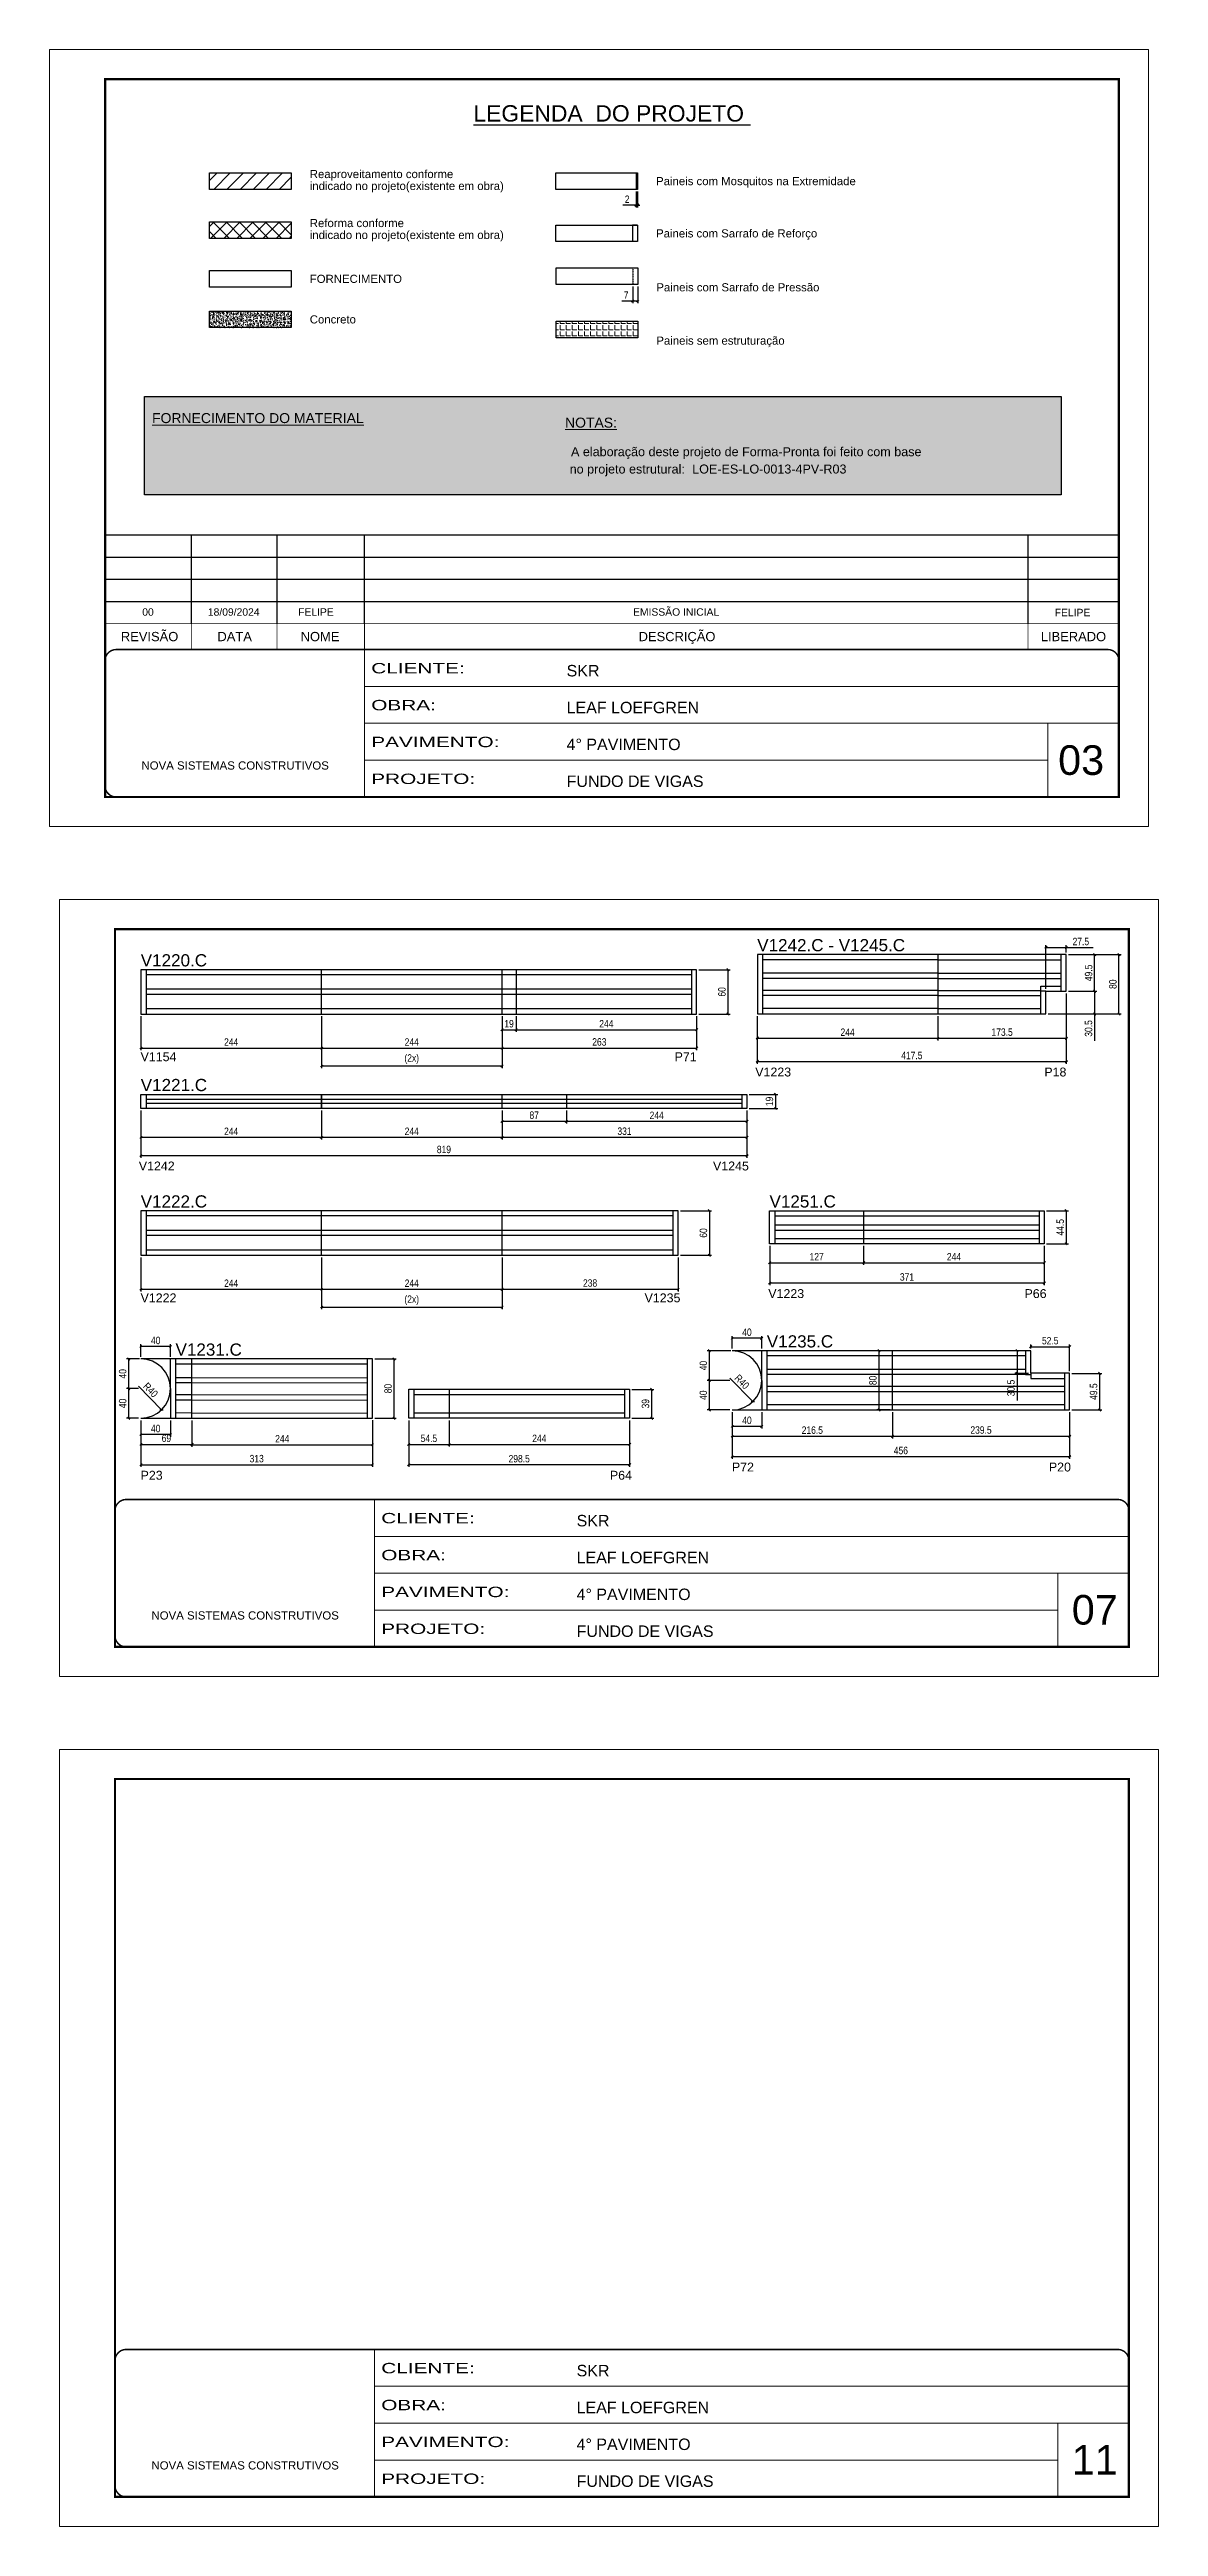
# Model space of a CAD drawing. Extents: x 1959 to 8212, y 239 to 4735.
# Drawn here: x 5129 to 6627, y 1388 to 4735 of the extents above; entities that cross this region are included whole.
import ezdxf
from ezdxf.enums import TextEntityAlignment as Align

# ---------------------------------------------------------------- set-up
doc = ezdxf.new("R2010")
doc.units = 0
for name, pattern in [('CONTINUO', [0]), ('DASHED', [0.75, 0.5, -0.25]), ('HIDDEN', [0.375, 0.25, -0.125])]:
    doc.linetypes.add(name, pattern=pattern)
for name, color, linetype in [('5', 5, 'Continuous'), ('COTA', 241, 'Continuous'), ('NOMENCLATURA', 7, 'Continuous'), ('Painéis', 200, 'Continuous'), ('SARR_2.2x7', 40, 'Continuous')]:
    doc.layers.add(name, color=color, linetype=linetype)
for name, color, linetype, lineweight in [('CARIMBO', 255, 'Continuous', 9), ('Folhas', 255, 'Continuous', 9), ('Hachura', 251, 'Continuous', 9), ('REAPROVEITAMENTO', 251, 'Continuous', 9), ('SARRAFO DE PRESSAO', 251, 'DASHED', 9)]:
    doc.layers.add(name, color=color, linetype=linetype, lineweight=lineweight)
doc.layers.add('Demarcação 2', color=7, linetype='Continuous', lineweight=9, true_color=0xe0e0e0)
doc.styles.add('ARIAL', font='arial.ttf')
doc.styles.add('COTA TECNICA', font='techl___.ttf', dxfattribs={"height": 10})
doc.styles.add('COTA TECNICA-50', font='techl___.ttf', dxfattribs={"height": 10})
doc.styles.get("Standard").update_dxf_attribs({"font": 'arial.ttf'})
doc.styles.add('Tecnologia', font='')
doc.styles.get('Tecnologia').set_extended_font_data('Forgotten Futurist')
doc.dimstyles.new('COTA PAINEL-50', dxfattribs={"dimtxt": 10, "dimasz": 3, "dimexe": 3, "dimexo": 3, "dimgap": 3, "dimtad": 1, "dimdec": 1, "dimzin": 12, "dimdsep": 46, "dimtxsty": 'COTA TECNICA-50', "dimblk1": 'OBLIQUE', "dimblk2": 'OBLIQUE', "dimsah": 1, "dimcen": 0.9, "dimclrd": 4, "dimclre": 4, "dimclrt": 240, "dimadec": 1, "dimazin": 3, "dimtfac": 1, "dimtdec": 1, "dimtmove": 0, "dimatfit": 3, "dimfxl": 1, "dimtolj": 1, "dimtzin": 12, "dimarcsym": 0})
doc.dimstyles.new('PAINEL', dxfattribs={"dimtxt": 10, "dimasz": 3, "dimexe": 3, "dimexo": 3, "dimgap": 3, "dimtad": 1, "dimdec": 1, "dimzin": 12, "dimdsep": 46, "dimtxsty": 'COTA TECNICA', "dimblk1": 'OBLIQUE', "dimblk2": 'OBLIQUE', "dimsah": 1, "dimcen": 0.9, "dimclrd": 4, "dimclre": 4, "dimclrt": 240, "dimadec": 1, "dimazin": 3, "dimtfac": 1, "dimtdec": 1, "dimtmove": 0, "dimatfit": 3, "dimfxl": 1, "dimtolj": 1, "dimtzin": 12, "dimarcsym": 0})

msp = doc.modelspace()

# ---------------------------------------------------------------- texts
at = {"color": 0, "linetype": 'Continuous', "ltscale": 5, "style": 'ARIAL'}
msp.add_text('%%ULEGENDA  DO PROJETO ', height=22.1184, dxfattribs=at).set_placement((5888.68, 4637.89), align=Align.CENTER)
at = {"style": 'ARIAL'}
for s, p in [('REVISÃO', (5263.95, 3941.96)), ('DESCRIÇÃO', (5976.73, 3941.96)), ('DATA', (5378.93, 3941.96)), ('NOME', (5494.28, 3941.96)), ('LIBERADO', (6512.41, 3941.96))]:
    msp.add_text(s, height=12.5, dxfattribs=at).set_placement(p, align=Align.MIDDLE_CENTER)
at = {"layer": '5', "linetype": 'Continuous'}
for s, rotation, p in [('V1154', 0.00004, (5251.78, 3368.14)), ('P71', 0.00004, (5973.43, 3368.14)), ('V1223', 359.99996, (6082.42, 3347.51)), ('P18', 359.99996, (6473.04, 3347.51)), ('V1242', 359.99996, (5249.37, 3220.51)), ('V1245', 359.99996, (6025.3, 3220.51)), ('V1222', 0.00004, (5251.78, 3042.32)), ('V1235', 0.00004, (5932.85, 3042.32)), ('V1223', 359.99996, (6100, 3048.07)), ('P66', 359.99996, (6446.25, 3048.07)), ('P23', 359.99996, (5251.82, 2802.6)), ('P64', 359.99996, (5886, 2802.6)), ('P72', 359.99996, (6050.85, 2813.71)), ('P20', 359.99996, (6479.16, 2813.71))]:
    msp.add_text(s, height=12, rotation=rotation, dxfattribs=at).set_placement(p)
at = {"layer": 'CARIMBO', "style": 'ARIAL'}
for s, p in [('indicado no projeto(existente em obra)', (5480.43, 4550.9)), ('Reaproveitamento conforme ', (5480.43, 4566.99)), ('Paineis com Mosquitos na Extremidade', (5948.41, 4557.41)), ('indicado no projeto(existente em obra)', (5480.43, 4484.67)), ('Reforma conforme ', (5480.43, 4500.76)), ('Paineis com Sarrafo de Reforço', (5948.41, 4486.81)), ('FORNECIMENTO', (5480.43, 4425.37)), ('Paineis com Sarrafo de Pressão', (5948.77, 4413.92)), ('Concreto', (5480.43, 4370.57)), ('Paineis sem estruturação', (5948.77, 4341.89))]:
    msp.add_text(s, height=11, dxfattribs=at).set_placement(p, align=Align.MIDDLE_LEFT)
at = {"layer": 'CARIMBO', "color": 5, "style": 'ARIAL'}
for s, height, p in [('%%UFORNECIMENTO DO MATERIAL', 13.5, (5267.29, 4230.43)), ('%%UNOTAS:', 13.5, (5825.36, 4224.31)), ('  A elaboração deste projeto de Forma-Pronta foi feito com base', 12.15, (5824.01, 4185.7)), ('  no projeto estrutural:', 12.15, (5822.19, 4162.22))]:
    msp.add_text(s, height=height, dxfattribs=at).set_placement(p)
at = {"layer": 'CARIMBO', "color": 1, "style": 'ARIAL'}
msp.add_text('LOE-ES-LO-0013-4PV-R03', height=12.15, dxfattribs=at).set_placement((5997.18, 4162.26))
at = {"layer": 'CARIMBO', "style": 'ARIAL'}
for s, height, p in [('00', 10, (5254.03, 3970.14)), ('18/09/2024', 10, (5342.68, 3970.14)), ('FELIPE', 10, (5464.72, 3970.14)), ('EMISSÃO INICIAL', 10, (5917.27, 3970.14)), ('07', 40, (6510.13, 2606.79)), ('11', 40, (6510.13, 1458.21))]:
    msp.add_text(s, height=height, dxfattribs=at).set_placement(p)
at = {"layer": 'CARIMBO', "color": 7, "style": 'ARIAL'}
msp.add_text('03', height=40, dxfattribs=at).set_placement((6491.68, 3755.02))
at = {"layer": 'CARIMBO', "style": 'ARIAL'}
msp.add_attdef('FELIPE', text='', height=10, dxfattribs=at).set_placement((6511.12, 3974.46), align=Align.MIDDLE_CENTER)
at = {"layer": 'NOMENCLATURA', "linetype": 'Continuous'}
for s, p in [('V1242.C - V1245.C', (6085.04, 3516.68)), ('V1220.C', (5251.99, 3496.22)), ('V1221.C', (5251.99, 3327.7)), ('V1222.C', (5251.99, 3170.39)), ('V1251.C', (6101.67, 3170.39)), ('V1231.C', (5298.99, 2970.16)), ('V1235.C', (6098.02, 2981.27))]:
    msp.add_text(s, height=16.5, dxfattribs=at).set_placement(p)

# ---------------------------------------------------------------- blocks, each defined once
blk = doc.blocks.new('9999999999')
at = {"color": 30, "linetype": 'CONTINUO'}
for p, q in [((98564.6, 34230.2), (98564.6, 34429.4)), ((98564.6, 34379.6), (99584, 34379.6)), ((98564.6, 34329.8), (99488, 34329.8)), ((99584, 34329.8), (99488, 34329.8)), ((99488, 34329.8), (99488, 34230.2)), ((98564.6, 34280), (99488, 34280))]:
    blk.add_line(p, q, dxfattribs=at)
at = {"color": 30, "linetype": 'CONTINUO', "const_width": 2}
blk.add_lwpolyline([(99584, 34230.2), (99584, 34414.4, 0.414214), (99569, 34429.4), (98229, 34429.4, 0.414214), (98214, 34414.4), (98214, 34245.2, 0.414214), (98229, 34230.2), (99584, 34230.2)], format="xyb", dxfattribs=at)
at = {"layer": 'Folhas'}
blk.add_lwpolyline([(98139, 34190.2), (99624, 34190.2), (99624, 35240.2), (98139, 35240.2)], close=True, dxfattribs=at)
at = {"layer": 'Folhas', "color": 30, "const_width": 3}
blk.add_lwpolyline([(98214, 34230.2), (99584, 34230.2), (99584, 35200.2), (98214, 35200.2)], close=True, dxfattribs=at)
at = {"color": 7, "linetype": 'Continuous', "ltscale": 5, "style": 'ARIAL'}
for s, height, p in [('SKR', 15.48, (98837.7, 34393.1)), ('LEAF LOEFGREN', 15.483, (98837.7, 34343.3)), ('4° PAVIMENTO', 15.483, (98837.7, 34293.5)), ('NOVA SISTEMAS CONSTRUTIVOS', 11.059, (98263.2, 34267.2)), ('FUNDO DE VIGAS', 15.483, (98837.7, 34243.7))]:
    blk.add_text(s, height=height, dxfattribs=at).set_placement(p)
at = {"layer": 'Folhas', "color": 7, "style": 'Tecnologia', "width": 1.5}
for s, p in [('CLIENTE:', (98573.7, 34397.2)), ('OBRA:', (98573.7, 34347.3)), ('PAVIMENTO:', (98573.7, 34297.5)), ('PROJETO:', (98573.7, 34247.7))]:
    blk.add_text(s, height=14, dxfattribs=at).set_placement(p)
blk = doc.blocks.new('_Oblique')
at = {"color": 0, "linetype": 'ByBlock', "lineweight": -2}
blk.add_line((-0.5, -0.5), (0.5, 0.5), dxfattribs=at)
blk = doc.blocks.new('*D5')
at = {"layer": 'COTA', "color": 4, "lineweight": -2, "transparency": 16777216}
for p, q in [((5921.4, 4524.9), (5903.3, 4524.9)), ((5921.4, 4543.3), (5921.4, 4521.9)), ((5923.4, 4524.9), (5921.4, 4524.9)), ((5923.4, 4543.3), (5923.4, 4521.9)), ((5923.4, 4524.9), (5926.4, 4524.9))]:
    blk.add_line(p, q, dxfattribs=at)
at = {"layer": 'Defpoints', "color": 0, "transparency": 16777216}
for p in [(5921.4, 4546.3), (5921.4, 4524.9), (5923.4, 4546.3)]:
    blk.add_point(p, dxfattribs=at)
at = {"layer": 'COTA', "color": 4, "lineweight": -2, "transparency": 16777216, "xscale": 3, "yscale": 3, "zscale": 3}
blk.add_blockref('_Oblique', (5921.4, 4524.9), dxfattribs=at)
at = {"layer": 'COTA', "color": 4, "lineweight": -2, "transparency": 16777216, "xscale": 3, "yscale": 3, "zscale": 3, "rotation": 180}
blk.add_blockref('_Oblique', (5923.4, 4524.9), dxfattribs=at)
at = {"layer": 'COTA', "color": 240, "transparency": 16777216, "insert": (5909.3, 4532.9), "char_height": 10, "attachment_point": 5, "style": 'COTA TECNICA'}
blk.add_mtext('\\A1;2', dxfattribs=at)
blk = doc.blocks.new('*D6')
at = {"layer": 'COTA', "color": 4, "lineweight": -2, "transparency": 16777216}
for p, q in [((5916.8, 4395.4), (5902, 4395.4)), ((5916.8, 4414.9), (5916.8, 4392.4)), ((5923.8, 4395.4), (5916.8, 4395.4)), ((5923.8, 4414.9), (5923.8, 4392.4))]:
    blk.add_line(p, q, dxfattribs=at)
at = {"layer": 'Defpoints', "color": 0, "transparency": 16777216}
for p in [(5916.8, 4417.9), (5916.8, 4395.4), (5923.8, 4417.9)]:
    blk.add_point(p, dxfattribs=at)
at = {"layer": 'COTA', "color": 4, "lineweight": -2, "transparency": 16777216, "xscale": 3, "yscale": 3, "zscale": 3, "rotation": 180}
blk.add_blockref('_Oblique', (5916.8, 4395.4), dxfattribs=at)
at = {"layer": 'COTA', "color": 4, "lineweight": -2, "transparency": 16777216, "xscale": 3, "yscale": 3, "zscale": 3}
blk.add_blockref('_Oblique', (5923.8, 4395.4), dxfattribs=at)
at = {"layer": 'COTA', "color": 240, "transparency": 16777216, "insert": (5907.9, 4403.4), "char_height": 10, "attachment_point": 5, "style": 'COTA TECNICA'}
blk.add_mtext('\\A1;7', dxfattribs=at)
blk = doc.blocks.new('*D387')
at = {"layer": 'COTA', "color": 4, "linetype": 'ByBlock', "lineweight": -2, "transparency": 16777216}
for p, q in [((5252.2, 3301.3), (5252.2, 3262.3)), ((5496.2, 3301.3), (5496.2, 3262.3)), ((5252.2, 3265.3), (5496.2, 3265.3))]:
    blk.add_line(p, q, dxfattribs=at)
at = {"layer": 'Defpoints', "color": 0, "linetype": 'ByBlock', "transparency": 16777216}
for p in [(5252.2, 3304.3), (5496.2, 3304.3), (5496.2, 3265.3)]:
    blk.add_point(p, dxfattribs=at)
at = {"layer": 'COTA', "color": 4, "linetype": 'ByBlock', "lineweight": -2, "transparency": 16777216, "xscale": 3, "yscale": 3, "zscale": 3, "rotation": 180}
blk.add_blockref('_Oblique', (5252.2, 3265.3), dxfattribs=at)
at = {"layer": 'COTA', "color": 4, "linetype": 'ByBlock', "lineweight": -2, "transparency": 16777216, "xscale": 3, "yscale": 3, "zscale": 3}
blk.add_blockref('_Oblique', (5496.2, 3265.3), dxfattribs=at)
at = {"layer": 'COTA', "color": 240, "linetype": 'ByBlock', "transparency": 16777216, "insert": (5374.2, 3273.4), "char_height": 10, "attachment_point": 5, "style": 'COTA TECNICA-50'}
blk.add_mtext('\\A1;244', dxfattribs=at)
blk = doc.blocks.new('*D388')
at = {"layer": 'COTA', "color": 4, "linetype": 'ByBlock', "lineweight": -2, "transparency": 16777216}
for p, q in [((5496.2, 3301.3), (5496.2, 3262.3)), ((5740.2, 3301.3), (5740.2, 3262.3)), ((5496.2, 3265.3), (5740.2, 3265.3))]:
    blk.add_line(p, q, dxfattribs=at)
at = {"layer": 'Defpoints', "color": 0, "linetype": 'ByBlock', "transparency": 16777216}
for p in [(5496.2, 3304.3), (5740.2, 3304.3), (5740.2, 3265.3)]:
    blk.add_point(p, dxfattribs=at)
at = {"layer": 'COTA', "color": 4, "linetype": 'ByBlock', "lineweight": -2, "transparency": 16777216, "xscale": 3, "yscale": 3, "zscale": 3, "rotation": 180}
blk.add_blockref('_Oblique', (5496.2, 3265.3), dxfattribs=at)
at = {"layer": 'COTA', "color": 4, "linetype": 'ByBlock', "lineweight": -2, "transparency": 16777216, "xscale": 3, "yscale": 3, "zscale": 3}
blk.add_blockref('_Oblique', (5740.2, 3265.3), dxfattribs=at)
at = {"layer": 'COTA', "color": 240, "linetype": 'ByBlock', "transparency": 16777216, "insert": (5618.2, 3273.4), "char_height": 10, "attachment_point": 5, "style": 'COTA TECNICA-50'}
blk.add_mtext('\\A1;244', dxfattribs=at)
blk = doc.blocks.new('*D389')
at = {"layer": 'COTA', "color": 4, "lineweight": -2, "transparency": 16777216}
for p, q in [((5252.2, 3301.3), (5252.2, 3237.7)), ((6071.2, 3301.3), (6071.2, 3237.7)), ((5252.2, 3240.7), (6071.2, 3240.7))]:
    blk.add_line(p, q, dxfattribs=at)
at = {"layer": 'Defpoints', "color": 0, "transparency": 16777216}
for p in [(5252.2, 3304.3), (6071.2, 3304.3), (6071.2, 3240.7)]:
    blk.add_point(p, dxfattribs=at)
at = {"layer": 'COTA', "color": 4, "lineweight": -2, "transparency": 16777216, "xscale": 3, "yscale": 3, "zscale": 3, "rotation": 180}
blk.add_blockref('_Oblique', (5252.2, 3240.7), dxfattribs=at)
at = {"layer": 'COTA', "color": 4, "lineweight": -2, "transparency": 16777216, "xscale": 3, "yscale": 3, "zscale": 3}
blk.add_blockref('_Oblique', (6071.2, 3240.7), dxfattribs=at)
at = {"layer": 'COTA', "color": 240, "transparency": 16777216, "insert": (5661.7, 3248.8), "char_height": 10, "attachment_point": 5, "style": 'COTA TECNICA'}
blk.add_mtext('\\A1;819', dxfattribs=at)
blk = doc.blocks.new('*D390')
at = {"layer": 'COTA', "color": 4, "lineweight": -2, "transparency": 16777216}
for p, q in [((5740.2, 3301.3), (5740.2, 3262.3)), ((6071.2, 3301.3), (6071.2, 3262.3)), ((5740.2, 3265.3), (6071.2, 3265.3))]:
    blk.add_line(p, q, dxfattribs=at)
at = {"layer": 'Defpoints', "color": 0, "transparency": 16777216}
for p in [(5740.2, 3304.3), (6071.2, 3304.3), (6071.2, 3265.3)]:
    blk.add_point(p, dxfattribs=at)
at = {"layer": 'COTA', "color": 4, "lineweight": -2, "transparency": 16777216, "xscale": 3, "yscale": 3, "zscale": 3, "rotation": 180}
blk.add_blockref('_Oblique', (5740.2, 3265.3), dxfattribs=at)
at = {"layer": 'COTA', "color": 4, "lineweight": -2, "transparency": 16777216, "xscale": 3, "yscale": 3, "zscale": 3}
blk.add_blockref('_Oblique', (6071.2, 3265.3), dxfattribs=at)
at = {"layer": 'COTA', "color": 240, "transparency": 16777216, "insert": (5905.7, 3273.5), "char_height": 10, "attachment_point": 5, "style": 'COTA TECNICA'}
blk.add_mtext('\\A1;331', dxfattribs=at)
blk = doc.blocks.new('*D386')
at = {"layer": 'COTA', "color": 4, "lineweight": -2, "transparency": 16777216}
for p, q in [((6074.2, 3323.3), (6112.7, 3323.3)), ((6109.7, 3323.3), (6109.7, 3304.3)), ((6074.2, 3304.3), (6112.7, 3304.3))]:
    blk.add_line(p, q, dxfattribs=at)
at = {"layer": 'Defpoints', "color": 0, "transparency": 16777216}
for p in [(6071.2, 3323.3), (6071.2, 3304.3), (6109.7, 3304.3)]:
    blk.add_point(p, dxfattribs=at)
at = {"layer": 'COTA', "color": 4, "lineweight": -2, "transparency": 16777216, "xscale": 3, "yscale": 3, "zscale": 3}
for p, rotation in [((6109.7, 3323.3), 90), ((6109.7, 3304.3), 270)]:
    blk.add_blockref('_Oblique', p, dxfattribs=dict(at, rotation=rotation))
at = {"layer": 'COTA', "color": 240, "transparency": 16777216, "insert": (6101.6, 3313.8), "char_height": 10, "attachment_point": 5, "rotation": 90, "style": 'COTA TECNICA'}
blk.add_mtext('\\A1;19', dxfattribs=at)
blk = doc.blocks.new('*D391')
at = {"layer": 'COTA', "color": 4, "lineweight": -2, "transparency": 16777216}
for p, q in [((5740.2, 3301.3), (5740.2, 3284)), ((5740.2, 3287), (5827.2, 3287)), ((5827.2, 3301.3), (5827.2, 3284))]:
    blk.add_line(p, q, dxfattribs=at)
at = {"layer": 'Defpoints', "color": 0, "transparency": 16777216}
for p in [(5740.2, 3304.3), (5827.2, 3304.3), (5827.2, 3287)]:
    blk.add_point(p, dxfattribs=at)
at = {"layer": 'COTA', "color": 4, "lineweight": -2, "transparency": 16777216, "xscale": 3, "yscale": 3, "zscale": 3, "rotation": 180}
blk.add_blockref('_Oblique', (5740.2, 3287), dxfattribs=at)
at = {"layer": 'COTA', "color": 4, "lineweight": -2, "transparency": 16777216, "xscale": 3, "yscale": 3, "zscale": 3}
blk.add_blockref('_Oblique', (5827.2, 3287), dxfattribs=at)
at = {"layer": 'COTA', "color": 240, "transparency": 16777216, "insert": (5783.7, 3295.1), "char_height": 10, "attachment_point": 5, "style": 'COTA TECNICA'}
blk.add_mtext('\\A1;87', dxfattribs=at)
blk = doc.blocks.new('*D392')
at = {"layer": 'COTA', "color": 4, "lineweight": -2, "transparency": 16777216}
for p, q in [((5827.2, 3301.3), (5827.2, 3284)), ((5827.2, 3287), (6071.2, 3287)), ((6071.2, 3301.3), (6071.2, 3284))]:
    blk.add_line(p, q, dxfattribs=at)
at = {"layer": 'Defpoints', "color": 0, "transparency": 16777216}
for p in [(5827.2, 3304.3), (6071.2, 3304.3), (6071.2, 3287)]:
    blk.add_point(p, dxfattribs=at)
at = {"layer": 'COTA', "color": 4, "lineweight": -2, "transparency": 16777216, "xscale": 3, "yscale": 3, "zscale": 3, "rotation": 180}
blk.add_blockref('_Oblique', (5827.2, 3287), dxfattribs=at)
at = {"layer": 'COTA', "color": 4, "lineweight": -2, "transparency": 16777216, "xscale": 3, "yscale": 3, "zscale": 3}
blk.add_blockref('_Oblique', (6071.2, 3287), dxfattribs=at)
at = {"layer": 'COTA', "color": 240, "transparency": 16777216, "insert": (5949.2, 3295), "char_height": 10, "attachment_point": 5, "style": 'COTA TECNICA'}
blk.add_mtext('\\A1;244', dxfattribs=at)
blk = doc.blocks.new('*D393')
at = {"layer": 'COTA', "color": 4, "lineweight": -2, "transparency": 16777216}
for p, q in [((5252.2, 3428.8), (5252.2, 3382.9)), ((5496.2, 3428.8), (5496.2, 3382.9)), ((5252.2, 3385.9), (5496.2, 3385.9))]:
    blk.add_line(p, q, dxfattribs=at)
at = {"layer": 'Defpoints', "color": 0, "transparency": 16777216}
for p in [(5252.2, 3431.8), (5496.2, 3431.8), (5496.2, 3385.9)]:
    blk.add_point(p, dxfattribs=at)
at = {"layer": 'COTA', "color": 4, "lineweight": -2, "transparency": 16777216, "xscale": 3, "yscale": 3, "zscale": 3, "rotation": 180}
blk.add_blockref('_Oblique', (5252.2, 3385.9), dxfattribs=at)
at = {"layer": 'COTA', "color": 4, "lineweight": -2, "transparency": 16777216, "xscale": 3, "yscale": 3, "zscale": 3}
blk.add_blockref('_Oblique', (5496.2, 3385.9), dxfattribs=at)
at = {"layer": 'COTA', "color": 240, "transparency": 16777216, "insert": (5374.2, 3394), "char_height": 10, "attachment_point": 5, "style": 'COTA TECNICA'}
blk.add_mtext('\\A1;244', dxfattribs=at)
blk = doc.blocks.new('*D394')
at = {"layer": 'COTA', "color": 4, "lineweight": -2, "transparency": 16777216}
for p, q in [((5496.2, 3428.8), (5496.2, 3382.9)), ((5740.2, 3428.8), (5740.2, 3382.9)), ((5496.2, 3385.9), (5740.2, 3385.9))]:
    blk.add_line(p, q, dxfattribs=at)
at = {"layer": 'Defpoints', "color": 0, "transparency": 16777216}
for p in [(5496.2, 3431.8), (5740.2, 3431.8), (5740.2, 3385.9)]:
    blk.add_point(p, dxfattribs=at)
at = {"layer": 'COTA', "color": 4, "lineweight": -2, "transparency": 16777216, "xscale": 3, "yscale": 3, "zscale": 3, "rotation": 180}
blk.add_blockref('_Oblique', (5496.2, 3385.9), dxfattribs=at)
at = {"layer": 'COTA', "color": 4, "lineweight": -2, "transparency": 16777216, "xscale": 3, "yscale": 3, "zscale": 3}
blk.add_blockref('_Oblique', (5740.2, 3385.9), dxfattribs=at)
at = {"layer": 'COTA', "color": 240, "transparency": 16777216, "insert": (5618.2, 3394), "char_height": 10, "attachment_point": 5, "style": 'COTA TECNICA'}
blk.add_mtext('\\A1;244', dxfattribs=at)
blk = doc.blocks.new('*D395')
at = {"layer": 'COTA', "color": 4, "lineweight": -2, "transparency": 16777216}
for p, q in [((5740.2, 3428.8), (5740.2, 3382.9)), ((6003.2, 3428.8), (6003.2, 3382.9)), ((5740.2, 3385.9), (6003.2, 3385.9))]:
    blk.add_line(p, q, dxfattribs=at)
at = {"layer": 'Defpoints', "color": 0, "transparency": 16777216}
for p in [(5740.2, 3431.8), (6003.2, 3431.8), (6003.2, 3385.9)]:
    blk.add_point(p, dxfattribs=at)
at = {"layer": 'COTA', "color": 4, "lineweight": -2, "transparency": 16777216, "xscale": 3, "yscale": 3, "zscale": 3, "rotation": 180}
blk.add_blockref('_Oblique', (5740.2, 3385.9), dxfattribs=at)
at = {"layer": 'COTA', "color": 4, "lineweight": -2, "transparency": 16777216, "xscale": 3, "yscale": 3, "zscale": 3}
blk.add_blockref('_Oblique', (6003.2, 3385.9), dxfattribs=at)
at = {"layer": 'COTA', "color": 240, "transparency": 16777216, "insert": (5871.7, 3394.1), "char_height": 10, "attachment_point": 5, "style": 'COTA TECNICA'}
blk.add_mtext('\\A1;263', dxfattribs=at)
blk = doc.blocks.new('*D396')
at = {"layer": 'COTA', "color": 4, "lineweight": -2, "transparency": 16777216}
for p, q in [((6006.2, 3491.8), (6048.5, 3491.8)), ((6045.5, 3491.8), (6045.5, 3431.8)), ((6006.2, 3431.8), (6048.5, 3431.8))]:
    blk.add_line(p, q, dxfattribs=at)
at = {"layer": 'Defpoints', "color": 0, "transparency": 16777216}
for p in [(6003.2, 3491.8), (6003.2, 3431.8), (6045.5, 3431.8)]:
    blk.add_point(p, dxfattribs=at)
at = {"layer": 'COTA', "color": 4, "lineweight": -2, "transparency": 16777216, "xscale": 3, "yscale": 3, "zscale": 3}
for p, rotation in [((6045.5, 3491.8), 90), ((6045.5, 3431.8), 270)]:
    blk.add_blockref('_Oblique', p, dxfattribs=dict(at, rotation=rotation))
at = {"layer": 'COTA', "color": 240, "transparency": 16777216, "insert": (6037.4, 3461.8), "char_height": 10, "attachment_point": 5, "rotation": 90, "style": 'COTA TECNICA'}
blk.add_mtext('\\A1;60', dxfattribs=at)
blk = doc.blocks.new('*D397')
at = {"layer": 'COTA', "color": 4, "lineweight": -2, "transparency": 16777216}
for p, q in [((5496.2, 3428.8), (5496.2, 3358.7)), ((5740.2, 3428.8), (5740.2, 3358.7)), ((5496.2, 3361.7), (5740.2, 3361.7))]:
    blk.add_line(p, q, dxfattribs=at)
at = {"layer": 'Defpoints', "color": 0, "transparency": 16777216}
for p in [(5496.2, 3431.8), (5740.2, 3431.8), (5740.2, 3361.7)]:
    blk.add_point(p, dxfattribs=at)
at = {"layer": 'COTA', "color": 4, "lineweight": -2, "transparency": 16777216, "xscale": 3, "yscale": 3, "zscale": 3, "rotation": 180}
blk.add_blockref('_Oblique', (5496.2, 3361.7), dxfattribs=at)
at = {"layer": 'COTA', "color": 4, "lineweight": -2, "transparency": 16777216, "xscale": 3, "yscale": 3, "zscale": 3}
blk.add_blockref('_Oblique', (5740.2, 3361.7), dxfattribs=at)
at = {"layer": 'COTA', "color": 240, "transparency": 16777216, "insert": (5618.2, 3371), "char_height": 10, "attachment_point": 5, "style": 'COTA TECNICA'}
blk.add_mtext('\\A1;(2x)', dxfattribs=at)
blk = doc.blocks.new('*D398')
at = {"layer": 'COTA', "color": 4, "lineweight": -2, "transparency": 16777216}
for p, q in [((5740.2, 3428.8), (5740.2, 3407.6)), ((5759.2, 3428.8), (5759.2, 3407.6)), ((5740.2, 3410.6), (5759.2, 3410.6))]:
    blk.add_line(p, q, dxfattribs=at)
at = {"layer": 'Defpoints', "color": 0, "transparency": 16777216}
for p in [(5740.2, 3431.8), (5759.2, 3431.8), (5759.2, 3410.6)]:
    blk.add_point(p, dxfattribs=at)
at = {"layer": 'COTA', "color": 4, "lineweight": -2, "transparency": 16777216, "xscale": 3, "yscale": 3, "zscale": 3, "rotation": 180}
blk.add_blockref('_Oblique', (5740.2, 3410.6), dxfattribs=at)
at = {"layer": 'COTA', "color": 4, "lineweight": -2, "transparency": 16777216, "xscale": 3, "yscale": 3, "zscale": 3}
blk.add_blockref('_Oblique', (5759.2, 3410.6), dxfattribs=at)
at = {"layer": 'COTA', "color": 240, "transparency": 16777216, "insert": (5749.7, 3418.7), "char_height": 10, "attachment_point": 5, "style": 'COTA TECNICA'}
blk.add_mtext('\\A1;19', dxfattribs=at)
blk = doc.blocks.new('*D399')
at = {"layer": 'COTA', "color": 4, "lineweight": -2, "transparency": 16777216}
for p, q in [((5759.2, 3428.8), (5759.2, 3407.6)), ((6003.2, 3428.8), (6003.2, 3407.6)), ((5759.2, 3410.6), (6003.2, 3410.6))]:
    blk.add_line(p, q, dxfattribs=at)
at = {"layer": 'Defpoints', "color": 0, "transparency": 16777216}
for p in [(5759.2, 3431.8), (6003.2, 3431.8), (6003.2, 3410.6)]:
    blk.add_point(p, dxfattribs=at)
at = {"layer": 'COTA', "color": 4, "lineweight": -2, "transparency": 16777216, "xscale": 3, "yscale": 3, "zscale": 3, "rotation": 180}
blk.add_blockref('_Oblique', (5759.2, 3410.6), dxfattribs=at)
at = {"layer": 'COTA', "color": 4, "lineweight": -2, "transparency": 16777216, "xscale": 3, "yscale": 3, "zscale": 3}
blk.add_blockref('_Oblique', (6003.2, 3410.6), dxfattribs=at)
at = {"layer": 'COTA', "color": 240, "transparency": 16777216, "insert": (5881.2, 3418.7), "char_height": 10, "attachment_point": 5, "style": 'COTA TECNICA'}
blk.add_mtext('\\A1;244', dxfattribs=at)
blk = doc.blocks.new('*D444')
at = {"layer": 'COTA', "color": 4, "lineweight": -2, "transparency": 16777216}
for p, q in [((5252.2, 3103), (5252.2, 3057.1)), ((5496.2, 3103), (5496.2, 3057.1)), ((5252.2, 3060.1), (5496.2, 3060.1))]:
    blk.add_line(p, q, dxfattribs=at)
at = {"layer": 'Defpoints', "color": 0, "transparency": 16777216}
for p in [(5252.2, 3106), (5496.2, 3106), (5496.2, 3060.1)]:
    blk.add_point(p, dxfattribs=at)
at = {"layer": 'COTA', "color": 4, "lineweight": -2, "transparency": 16777216, "xscale": 3, "yscale": 3, "zscale": 3, "rotation": 180}
blk.add_blockref('_Oblique', (5252.2, 3060.1), dxfattribs=at)
at = {"layer": 'COTA', "color": 4, "lineweight": -2, "transparency": 16777216, "xscale": 3, "yscale": 3, "zscale": 3}
blk.add_blockref('_Oblique', (5496.2, 3060.1), dxfattribs=at)
at = {"layer": 'COTA', "color": 240, "transparency": 16777216, "insert": (5374.2, 3068.1), "char_height": 10, "attachment_point": 5, "style": 'COTA TECNICA'}
blk.add_mtext('\\A1;244', dxfattribs=at)
blk = doc.blocks.new('*D445')
at = {"layer": 'COTA', "color": 4, "lineweight": -2, "transparency": 16777216}
for p, q in [((5496.2, 3103), (5496.2, 3057.1)), ((5740.2, 3103), (5740.2, 3057.1)), ((5496.2, 3060.1), (5740.2, 3060.1))]:
    blk.add_line(p, q, dxfattribs=at)
at = {"layer": 'Defpoints', "color": 0, "transparency": 16777216}
for p in [(5496.2, 3106), (5740.2, 3106), (5740.2, 3060.1)]:
    blk.add_point(p, dxfattribs=at)
at = {"layer": 'COTA', "color": 4, "lineweight": -2, "transparency": 16777216, "xscale": 3, "yscale": 3, "zscale": 3, "rotation": 180}
blk.add_blockref('_Oblique', (5496.2, 3060.1), dxfattribs=at)
at = {"layer": 'COTA', "color": 4, "lineweight": -2, "transparency": 16777216, "xscale": 3, "yscale": 3, "zscale": 3}
blk.add_blockref('_Oblique', (5740.2, 3060.1), dxfattribs=at)
at = {"layer": 'COTA', "color": 240, "transparency": 16777216, "insert": (5618.2, 3068.1), "char_height": 10, "attachment_point": 5, "style": 'COTA TECNICA'}
blk.add_mtext('\\A1;244', dxfattribs=at)
blk = doc.blocks.new('*D446')
at = {"layer": 'COTA', "color": 4, "lineweight": -2, "transparency": 16777216}
for p, q in [((5740.2, 3103), (5740.2, 3057.1)), ((5978.2, 3103), (5978.2, 3057.1)), ((5740.2, 3060.1), (5978.2, 3060.1))]:
    blk.add_line(p, q, dxfattribs=at)
at = {"layer": 'Defpoints', "color": 0, "transparency": 16777216}
for p in [(5740.2, 3106), (5978.2, 3106), (5978.2, 3060.1)]:
    blk.add_point(p, dxfattribs=at)
at = {"layer": 'COTA', "color": 4, "lineweight": -2, "transparency": 16777216, "xscale": 3, "yscale": 3, "zscale": 3, "rotation": 180}
blk.add_blockref('_Oblique', (5740.2, 3060.1), dxfattribs=at)
at = {"layer": 'COTA', "color": 4, "lineweight": -2, "transparency": 16777216, "xscale": 3, "yscale": 3, "zscale": 3}
blk.add_blockref('_Oblique', (5978.2, 3060.1), dxfattribs=at)
at = {"layer": 'COTA', "color": 240, "transparency": 16777216, "insert": (5859.2, 3068.3), "char_height": 10, "attachment_point": 5, "style": 'COTA TECNICA'}
blk.add_mtext('\\A1;238', dxfattribs=at)
blk = doc.blocks.new('*D447')
at = {"layer": 'COTA', "color": 4, "lineweight": -2, "transparency": 16777216}
for p, q in [((5981.2, 3166), (6023.5, 3166)), ((6020.5, 3166), (6020.5, 3106)), ((5981.2, 3106), (6023.5, 3106))]:
    blk.add_line(p, q, dxfattribs=at)
at = {"layer": 'Defpoints', "color": 0, "transparency": 16777216}
for p in [(5978.2, 3166), (5978.2, 3106), (6020.5, 3106)]:
    blk.add_point(p, dxfattribs=at)
at = {"layer": 'COTA', "color": 4, "lineweight": -2, "transparency": 16777216, "xscale": 3, "yscale": 3, "zscale": 3}
for p, rotation in [((6020.5, 3166), 90), ((6020.5, 3106), 270)]:
    blk.add_blockref('_Oblique', p, dxfattribs=dict(at, rotation=rotation))
at = {"layer": 'COTA', "color": 240, "transparency": 16777216, "insert": (6012.4, 3136), "char_height": 10, "attachment_point": 5, "rotation": 90, "style": 'COTA TECNICA'}
blk.add_mtext('\\A1;60', dxfattribs=at)
blk = doc.blocks.new('*D448')
at = {"layer": 'COTA', "color": 4, "lineweight": -2, "transparency": 16777216}
for p, q in [((5496.2, 3103), (5496.2, 3032.9)), ((5740.2, 3103), (5740.2, 3032.9)), ((5496.2, 3035.9), (5740.2, 3035.9))]:
    blk.add_line(p, q, dxfattribs=at)
at = {"layer": 'Defpoints', "color": 0, "transparency": 16777216}
for p in [(5496.2, 3106), (5740.2, 3106), (5740.2, 3035.9)]:
    blk.add_point(p, dxfattribs=at)
at = {"layer": 'COTA', "color": 4, "lineweight": -2, "transparency": 16777216, "xscale": 3, "yscale": 3, "zscale": 3, "rotation": 180}
blk.add_blockref('_Oblique', (5496.2, 3035.9), dxfattribs=at)
at = {"layer": 'COTA', "color": 4, "lineweight": -2, "transparency": 16777216, "xscale": 3, "yscale": 3, "zscale": 3}
blk.add_blockref('_Oblique', (5740.2, 3035.9), dxfattribs=at)
at = {"layer": 'COTA', "color": 240, "transparency": 16777216, "insert": (5618.2, 3045.1), "char_height": 10, "attachment_point": 5, "style": 'COTA TECNICA'}
blk.add_mtext('\\A1;(2x)', dxfattribs=at)
blk = doc.blocks.new('*D449')
at = {"layer": 'COTA', "color": 4, "lineweight": -2, "transparency": 16777216}
for p, q in [((5252.2, 2882.7), (5252.2, 2819.8)), ((5565.2, 2882.7), (5565.2, 2819.8)), ((5252.2, 2822.8), (5565.2, 2822.8))]:
    blk.add_line(p, q, dxfattribs=at)
at = {"layer": 'Defpoints', "color": 0, "transparency": 16777216}
for p in [(5252.2, 2885.7), (5565.2, 2885.7), (5565.2, 2822.8)]:
    blk.add_point(p, dxfattribs=at)
at = {"layer": 'COTA', "color": 4, "lineweight": -2, "transparency": 16777216, "xscale": 3, "yscale": 3, "zscale": 3, "rotation": 180}
blk.add_blockref('_Oblique', (5252.2, 2822.8), dxfattribs=at)
at = {"layer": 'COTA', "color": 4, "lineweight": -2, "transparency": 16777216, "xscale": 3, "yscale": 3, "zscale": 3}
blk.add_blockref('_Oblique', (5565.2, 2822.8), dxfattribs=at)
at = {"layer": 'COTA', "color": 240, "transparency": 16777216, "insert": (5408.7, 2831), "char_height": 10, "attachment_point": 5, "style": 'COTA TECNICA'}
blk.add_mtext('\\A1;313', dxfattribs=at)
blk = doc.blocks.new('*D450')
at = {"layer": 'COTA', "color": 4, "lineweight": -2, "transparency": 16777216}
for p, q in [((5614.1, 2882.7), (5614.1, 2819.8)), ((5912.6, 2882.7), (5912.6, 2819.8)), ((5912.6, 2822.8), (5614.1, 2822.8))]:
    blk.add_line(p, q, dxfattribs=at)
at = {"layer": 'Defpoints', "color": 0, "transparency": 16777216}
for p in [(5614.1, 2885.7), (5912.6, 2885.7), (5614.1, 2822.8)]:
    blk.add_point(p, dxfattribs=at)
at = {"layer": 'COTA', "color": 4, "lineweight": -2, "transparency": 16777216, "xscale": 3, "yscale": 3, "zscale": 3, "rotation": 180}
blk.add_blockref('_Oblique', (5614.1, 2822.8), dxfattribs=at)
at = {"layer": 'COTA', "color": 4, "lineweight": -2, "transparency": 16777216, "xscale": 3, "yscale": 3, "zscale": 3}
blk.add_blockref('_Oblique', (5912.6, 2822.8), dxfattribs=at)
at = {"layer": 'COTA', "color": 240, "transparency": 16777216, "insert": (5763.4, 2830.9), "char_height": 10, "attachment_point": 5, "style": 'COTA TECNICA'}
blk.add_mtext('\\A1;298.5', dxfattribs=at)
blk = doc.blocks.new('*D451')
at = {"layer": 'COTA', "color": 4, "lineweight": -2, "transparency": 16777216}
for p, q in [((5915.6, 2924.7), (5945.4, 2924.7)), ((5942.4, 2924.7), (5942.4, 2885.7)), ((5915.6, 2885.7), (5945.4, 2885.7))]:
    blk.add_line(p, q, dxfattribs=at)
at = {"layer": 'Defpoints', "color": 0, "transparency": 16777216}
for p in [(5912.6, 2924.7), (5912.6, 2885.7), (5942.4, 2885.7)]:
    blk.add_point(p, dxfattribs=at)
at = {"layer": 'COTA', "color": 4, "lineweight": -2, "transparency": 16777216, "xscale": 3, "yscale": 3, "zscale": 3}
for p, rotation in [((5942.4, 2924.7), 90), ((5942.4, 2885.7), 270)]:
    blk.add_blockref('_Oblique', p, dxfattribs=dict(at, rotation=rotation))
at = {"layer": 'COTA', "color": 240, "transparency": 16777216, "insert": (5934.1, 2905.2), "char_height": 10, "attachment_point": 5, "rotation": 90, "style": 'COTA TECNICA'}
blk.add_mtext('\\A1;39', dxfattribs=at)
blk = doc.blocks.new('*D452')
at = {"layer": 'COTA', "color": 4, "lineweight": -2, "transparency": 16777216}
for p, q in [((5249.2, 2925.7), (5232.7, 2925.7)), ((5235.7, 2885.7), (5235.7, 2925.7)), ((5249.2, 2885.7), (5232.7, 2885.7))]:
    blk.add_line(p, q, dxfattribs=at)
at = {"layer": 'Defpoints', "color": 0, "transparency": 16777216}
for p in [(5235.7, 2925.7), (5252.2, 2925.7), (5252.2, 2885.7)]:
    blk.add_point(p, dxfattribs=at)
at = {"layer": 'COTA', "color": 4, "lineweight": -2, "transparency": 16777216, "xscale": 3, "yscale": 3, "zscale": 3}
for p, rotation in [((5235.7, 2925.7), 90), ((5235.7, 2885.7), 270)]:
    blk.add_blockref('_Oblique', p, dxfattribs=dict(at, rotation=rotation))
at = {"layer": 'COTA', "color": 240, "transparency": 16777216, "insert": (5227.6, 2905.7), "char_height": 10, "attachment_point": 5, "rotation": 90, "style": 'COTA TECNICA'}
blk.add_mtext('\\A1;40', dxfattribs=at)
blk = doc.blocks.new('*D453')
at = {"layer": 'COTA', "color": 4, "lineweight": -2, "transparency": 16777216}
for p, q in [((5250.5, 2965.7), (5232.7, 2965.7)), ((5235.7, 2925.7), (5235.7, 2965.7)), ((5249.2, 2925.7), (5232.7, 2925.7))]:
    blk.add_line(p, q, dxfattribs=at)
at = {"layer": 'Defpoints', "color": 0, "transparency": 16777216}
for p in [(5235.7, 2965.7), (5253.5, 2965.7), (5252.2, 2925.7)]:
    blk.add_point(p, dxfattribs=at)
at = {"layer": 'COTA', "color": 4, "lineweight": -2, "transparency": 16777216, "xscale": 3, "yscale": 3, "zscale": 3}
for p, rotation in [((5235.7, 2965.7), 90), ((5235.7, 2925.7), 270)]:
    blk.add_blockref('_Oblique', p, dxfattribs=dict(at, rotation=rotation))
at = {"layer": 'COTA', "color": 240, "transparency": 16777216, "insert": (5227.6, 2945.7), "char_height": 10, "attachment_point": 5, "rotation": 90, "style": 'COTA TECNICA'}
blk.add_mtext('\\A1;40', dxfattribs=at)
blk = doc.blocks.new('*D454')
at = {"layer": 'COTA', "color": 4, "lineweight": -2, "transparency": 16777216}
for p, q in [((5252.2, 2968.7), (5252.2, 2985.6)), ((5292.2, 2982.6), (5252.2, 2982.6)), ((5292.2, 2968.7), (5292.2, 2985.6))]:
    blk.add_line(p, q, dxfattribs=at)
at = {"layer": 'Defpoints', "color": 0, "transparency": 16777216}
for p in [(5252.2, 2982.6), (5252.2, 2965.7), (5292.2, 2965.7)]:
    blk.add_point(p, dxfattribs=at)
at = {"layer": 'COTA', "color": 4, "lineweight": -2, "transparency": 16777216, "xscale": 3, "yscale": 3, "zscale": 3, "rotation": 180}
blk.add_blockref('_Oblique', (5252.2, 2982.6), dxfattribs=at)
at = {"layer": 'COTA', "color": 4, "lineweight": -2, "transparency": 16777216, "xscale": 3, "yscale": 3, "zscale": 3}
blk.add_blockref('_Oblique', (5292.2, 2982.6), dxfattribs=at)
at = {"layer": 'COTA', "color": 240, "transparency": 16777216, "insert": (5272.2, 2990.7), "char_height": 10, "attachment_point": 5, "style": 'COTA TECNICA'}
blk.add_mtext('\\A1;40', dxfattribs=at)
blk = doc.blocks.new('*D455')
at = {"layer": 'COTA', "color": 4, "lineweight": -2, "transparency": 16777216}
for p, q in [((5252.2, 2882.7), (5252.2, 2860.6)), ((5292.2, 2882.7), (5292.2, 2860.6)), ((5292.2, 2863.6), (5252.2, 2863.6))]:
    blk.add_line(p, q, dxfattribs=at)
at = {"layer": 'Defpoints', "color": 0, "transparency": 16777216}
for p in [(5252.2, 2885.7), (5292.2, 2885.7), (5252.2, 2863.6)]:
    blk.add_point(p, dxfattribs=at)
at = {"layer": 'COTA', "color": 4, "lineweight": -2, "transparency": 16777216, "xscale": 3, "yscale": 3, "zscale": 3, "rotation": 180}
blk.add_blockref('_Oblique', (5252.2, 2863.6), dxfattribs=at)
at = {"layer": 'COTA', "color": 4, "lineweight": -2, "transparency": 16777216, "xscale": 3, "yscale": 3, "zscale": 3}
blk.add_blockref('_Oblique', (5292.2, 2863.6), dxfattribs=at)
at = {"layer": 'COTA', "color": 240, "transparency": 16777216, "insert": (5272.2, 2871.7), "char_height": 10, "attachment_point": 5, "style": 'COTA TECNICA'}
blk.add_mtext('\\A1;40', dxfattribs=at)
blk = doc.blocks.new('*D456')
at = {"layer": 'COTA', "color": 4, "lineweight": -2, "transparency": 16777216}
blk.add_line((5249.2, 2928.8), (5280.1, 2897), dxfattribs=at)
at = {"layer": 'Defpoints', "color": 0, "transparency": 16777216}
for p in [(5252.2, 2925.7), (5280.1, 2897)]:
    blk.add_point(p, dxfattribs=at)
at = {"layer": 'COTA', "color": 4, "lineweight": -2, "transparency": 16777216, "xscale": 3, "yscale": 3, "zscale": 3, "rotation": 314.1689879656092}
blk.add_blockref('_Oblique', (5280.1, 2897), dxfattribs=at)
at = {"layer": 'COTA', "color": 240, "transparency": 16777216, "insert": (5265.3, 2923.8), "char_height": 10, "attachment_point": 5, "rotation": 314.169, "style": 'COTA TECNICA'}
blk.add_mtext('\\A1;R40', dxfattribs=at)
blk = doc.blocks.new('*D457')
at = {"layer": 'COTA', "color": 4, "lineweight": -2, "transparency": 16777216}
for p, q in [((5568.2, 2965.7), (5597.3, 2965.7)), ((5594.3, 2885.7), (5594.3, 2965.7)), ((5568.2, 2885.7), (5597.3, 2885.7))]:
    blk.add_line(p, q, dxfattribs=at)
at = {"layer": 'Defpoints', "color": 0, "transparency": 16777216}
for p in [(5565.2, 2965.7), (5594.3, 2965.7), (5565.2, 2885.7)]:
    blk.add_point(p, dxfattribs=at)
at = {"layer": 'COTA', "color": 4, "lineweight": -2, "transparency": 16777216, "xscale": 3, "yscale": 3, "zscale": 3}
for p, rotation in [((5594.3, 2965.7), 90), ((5594.3, 2885.7), 270)]:
    blk.add_blockref('_Oblique', p, dxfattribs=dict(at, rotation=rotation))
at = {"layer": 'COTA', "color": 240, "transparency": 16777216, "insert": (5586.2, 2925.7), "char_height": 10, "attachment_point": 5, "rotation": 90, "style": 'COTA TECNICA'}
blk.add_mtext('\\A1;80', dxfattribs=at)
blk = doc.blocks.new('*D458')
at = {"layer": 'COTA', "color": 4, "lineweight": -2, "transparency": 16777216}
for p, q in [((5252.2, 2882.7), (5252.2, 2847.3)), ((5321.2, 2882.7), (5321.2, 2847.3)), ((5252.2, 2850.3), (5321.2, 2850.3))]:
    blk.add_line(p, q, dxfattribs=at)
at = {"layer": 'Defpoints', "color": 0, "transparency": 16777216}
for p in [(5252.2, 2885.7), (5321.2, 2885.7), (5321.2, 2850.3)]:
    blk.add_point(p, dxfattribs=at)
at = {"layer": 'COTA', "color": 4, "lineweight": -2, "transparency": 16777216, "xscale": 3, "yscale": 3, "zscale": 3, "rotation": 180}
blk.add_blockref('_Oblique', (5252.2, 2850.3), dxfattribs=at)
at = {"layer": 'COTA', "color": 4, "lineweight": -2, "transparency": 16777216, "xscale": 3, "yscale": 3, "zscale": 3}
blk.add_blockref('_Oblique', (5321.2, 2850.3), dxfattribs=at)
at = {"layer": 'COTA', "color": 240, "transparency": 16777216, "insert": (5286.7, 2858.5), "char_height": 10, "attachment_point": 5, "style": 'COTA TECNICA'}
blk.add_mtext('\\A1;69', dxfattribs=at)
blk = doc.blocks.new('*D459')
at = {"layer": 'COTA', "color": 4, "lineweight": -2, "transparency": 16777216}
for p, q in [((5321.2, 2882.7), (5321.2, 2846.8)), ((5565.2, 2883.2), (5565.2, 2846.8)), ((5321.2, 2849.8), (5565.2, 2849.8))]:
    blk.add_line(p, q, dxfattribs=at)
at = {"layer": 'Defpoints', "color": 0, "transparency": 16777216}
for p in [(5321.2, 2885.7), (5565.2, 2886.2), (5565.2, 2849.8)]:
    blk.add_point(p, dxfattribs=at)
at = {"layer": 'COTA', "color": 4, "lineweight": -2, "transparency": 16777216, "xscale": 3, "yscale": 3, "zscale": 3, "rotation": 180}
blk.add_blockref('_Oblique', (5321.2, 2849.8), dxfattribs=at)
at = {"layer": 'COTA', "color": 4, "lineweight": -2, "transparency": 16777216, "xscale": 3, "yscale": 3, "zscale": 3}
blk.add_blockref('_Oblique', (5565.2, 2849.8), dxfattribs=at)
at = {"layer": 'COTA', "color": 240, "transparency": 16777216, "insert": (5443.2, 2857.9), "char_height": 10, "attachment_point": 5, "style": 'COTA TECNICA'}
blk.add_mtext('\\A1;244', dxfattribs=at)
blk = doc.blocks.new('*D460')
at = {"layer": 'COTA', "color": 4, "lineweight": -2, "transparency": 16777216}
for p, q in [((5614.1, 2882.7), (5614.1, 2847.3)), ((5668.6, 2882.7), (5668.6, 2847.3)), ((5614.1, 2850.3), (5668.6, 2850.3))]:
    blk.add_line(p, q, dxfattribs=at)
at = {"layer": 'Defpoints', "color": 0, "transparency": 16777216}
for p in [(5614.1, 2885.7), (5668.6, 2885.7), (5668.6, 2850.3)]:
    blk.add_point(p, dxfattribs=at)
at = {"layer": 'COTA', "color": 4, "lineweight": -2, "transparency": 16777216, "xscale": 3, "yscale": 3, "zscale": 3, "rotation": 180}
blk.add_blockref('_Oblique', (5614.1, 2850.3), dxfattribs=at)
at = {"layer": 'COTA', "color": 4, "lineweight": -2, "transparency": 16777216, "xscale": 3, "yscale": 3, "zscale": 3}
blk.add_blockref('_Oblique', (5668.6, 2850.3), dxfattribs=at)
at = {"layer": 'COTA', "color": 240, "transparency": 16777216, "insert": (5641.4, 2858.4), "char_height": 10, "attachment_point": 5, "style": 'COTA TECNICA'}
blk.add_mtext('\\A1;54.5', dxfattribs=at)
blk = doc.blocks.new('*D461')
at = {"layer": 'COTA', "color": 4, "lineweight": -2, "transparency": 16777216}
for p, q in [((5668.6, 2882.7), (5668.6, 2847.3)), ((5912.6, 2882.7), (5912.6, 2847.3)), ((5668.6, 2850.3), (5912.6, 2850.3))]:
    blk.add_line(p, q, dxfattribs=at)
at = {"layer": 'Defpoints', "color": 0, "transparency": 16777216}
for p in [(5668.6, 2885.7), (5912.6, 2885.7), (5912.6, 2850.3)]:
    blk.add_point(p, dxfattribs=at)
at = {"layer": 'COTA', "color": 4, "lineweight": -2, "transparency": 16777216, "xscale": 3, "yscale": 3, "zscale": 3, "rotation": 180}
blk.add_blockref('_Oblique', (5668.6, 2850.3), dxfattribs=at)
at = {"layer": 'COTA', "color": 4, "lineweight": -2, "transparency": 16777216, "xscale": 3, "yscale": 3, "zscale": 3}
blk.add_blockref('_Oblique', (5912.6, 2850.3), dxfattribs=at)
at = {"layer": 'COTA', "color": 240, "transparency": 16777216, "insert": (5790.6, 2858.4), "char_height": 10, "attachment_point": 5, "style": 'COTA TECNICA'}
blk.add_mtext('\\A1;244', dxfattribs=at)
blk = doc.blocks.new('*D464')
at = {"layer": 'COTA', "color": 4, "lineweight": -2, "transparency": 16777216}
for p, q in [((6051.2, 2893.8), (6051.2, 2830.9)), ((6507.2, 2893.8), (6507.2, 2830.9)), ((6051.2, 2833.9), (6507.2, 2833.9))]:
    blk.add_line(p, q, dxfattribs=at)
at = {"layer": 'Defpoints', "color": 0, "transparency": 16777216}
for p in [(6051.2, 2896.8), (6507.2, 2896.8), (6507.2, 2833.9)]:
    blk.add_point(p, dxfattribs=at)
at = {"layer": 'COTA', "color": 4, "lineweight": -2, "transparency": 16777216, "xscale": 3, "yscale": 3, "zscale": 3, "rotation": 180}
blk.add_blockref('_Oblique', (6051.2, 2833.9), dxfattribs=at)
at = {"layer": 'COTA', "color": 4, "lineweight": -2, "transparency": 16777216, "xscale": 3, "yscale": 3, "zscale": 3}
blk.add_blockref('_Oblique', (6507.2, 2833.9), dxfattribs=at)
at = {"layer": 'COTA', "color": 240, "transparency": 16777216, "insert": (6279.2, 2842), "char_height": 10, "attachment_point": 5, "style": 'COTA TECNICA'}
blk.add_mtext('\\A1;456', dxfattribs=at)
blk = doc.blocks.new('*D465')
at = {"layer": 'COTA', "color": 4, "lineweight": -2, "transparency": 16777216}
for p, q in [((6048.2, 2936.8), (6017.4, 2936.8)), ((6020.4, 2896.8), (6020.4, 2936.8)), ((6048.2, 2896.8), (6017.4, 2896.8))]:
    blk.add_line(p, q, dxfattribs=at)
at = {"layer": 'Defpoints', "color": 0, "transparency": 16777216}
for p in [(6020.4, 2936.8), (6051.2, 2936.8), (6051.2, 2896.8)]:
    blk.add_point(p, dxfattribs=at)
at = {"layer": 'COTA', "color": 4, "lineweight": -2, "transparency": 16777216, "xscale": 3, "yscale": 3, "zscale": 3}
for p, rotation in [((6020.4, 2936.8), 90), ((6020.4, 2896.8), 270)]:
    blk.add_blockref('_Oblique', p, dxfattribs=dict(at, rotation=rotation))
at = {"layer": 'COTA', "color": 240, "transparency": 16777216, "insert": (6012.3, 2916.8), "char_height": 10, "attachment_point": 5, "rotation": 90, "style": 'COTA TECNICA'}
blk.add_mtext('\\A1;40', dxfattribs=at)
blk = doc.blocks.new('*D466')
at = {"layer": 'COTA', "color": 4, "lineweight": -2, "transparency": 16777216}
for p, q in [((6049.5, 2976.8), (6017.4, 2976.8)), ((6020.4, 2936.8), (6020.4, 2976.8)), ((6048.2, 2936.8), (6017.4, 2936.8))]:
    blk.add_line(p, q, dxfattribs=at)
at = {"layer": 'Defpoints', "color": 0, "transparency": 16777216}
for p in [(6020.4, 2976.8), (6052.5, 2976.8), (6051.2, 2936.8)]:
    blk.add_point(p, dxfattribs=at)
at = {"layer": 'COTA', "color": 4, "lineweight": -2, "transparency": 16777216, "xscale": 3, "yscale": 3, "zscale": 3}
for p, rotation in [((6020.4, 2976.8), 90), ((6020.4, 2936.8), 270)]:
    blk.add_blockref('_Oblique', p, dxfattribs=dict(at, rotation=rotation))
at = {"layer": 'COTA', "color": 240, "transparency": 16777216, "insert": (6012.3, 2956.8), "char_height": 10, "attachment_point": 5, "rotation": 90, "style": 'COTA TECNICA'}
blk.add_mtext('\\A1;40', dxfattribs=at)
blk = doc.blocks.new('*D467')
at = {"layer": 'COTA', "color": 4, "lineweight": -2, "transparency": 16777216}
for p, q in [((6051.2, 2979.8), (6051.2, 2996.7)), ((6091.2, 2993.7), (6051.2, 2993.7)), ((6091.2, 2979.8), (6091.2, 2996.7))]:
    blk.add_line(p, q, dxfattribs=at)
at = {"layer": 'Defpoints', "color": 0, "transparency": 16777216}
for p in [(6051.2, 2993.7), (6051.2, 2976.8), (6091.2, 2976.8)]:
    blk.add_point(p, dxfattribs=at)
at = {"layer": 'COTA', "color": 4, "lineweight": -2, "transparency": 16777216, "xscale": 3, "yscale": 3, "zscale": 3, "rotation": 180}
blk.add_blockref('_Oblique', (6051.2, 2993.7), dxfattribs=at)
at = {"layer": 'COTA', "color": 4, "lineweight": -2, "transparency": 16777216, "xscale": 3, "yscale": 3, "zscale": 3}
blk.add_blockref('_Oblique', (6091.2, 2993.7), dxfattribs=at)
at = {"layer": 'COTA', "color": 240, "transparency": 16777216, "insert": (6071.2, 3001.8), "char_height": 10, "attachment_point": 5, "style": 'COTA TECNICA'}
blk.add_mtext('\\A1;40', dxfattribs=at)
blk = doc.blocks.new('*D468')
at = {"layer": 'COTA', "color": 4, "lineweight": -2, "transparency": 16777216}
for p, q in [((6051.2, 2893.8), (6051.2, 2871.7)), ((6091.2, 2893.8), (6091.2, 2871.7)), ((6091.2, 2874.7), (6051.2, 2874.7))]:
    blk.add_line(p, q, dxfattribs=at)
at = {"layer": 'Defpoints', "color": 0, "transparency": 16777216}
for p in [(6051.2, 2896.8), (6091.2, 2896.8), (6051.2, 2874.7)]:
    blk.add_point(p, dxfattribs=at)
at = {"layer": 'COTA', "color": 4, "lineweight": -2, "transparency": 16777216, "xscale": 3, "yscale": 3, "zscale": 3, "rotation": 180}
blk.add_blockref('_Oblique', (6051.2, 2874.7), dxfattribs=at)
at = {"layer": 'COTA', "color": 4, "lineweight": -2, "transparency": 16777216, "xscale": 3, "yscale": 3, "zscale": 3}
blk.add_blockref('_Oblique', (6091.2, 2874.7), dxfattribs=at)
at = {"layer": 'COTA', "color": 240, "transparency": 16777216, "insert": (6071.2, 2882.8), "char_height": 10, "attachment_point": 5, "style": 'COTA TECNICA'}
blk.add_mtext('\\A1;40', dxfattribs=at)
blk = doc.blocks.new('*D469')
at = {"layer": 'COTA', "color": 4, "lineweight": -2, "transparency": 16777216}
blk.add_line((6048.2, 2939.9), (6079.1, 2908.1), dxfattribs=at)
at = {"layer": 'Defpoints', "color": 0, "transparency": 16777216}
for p in [(6051.2, 2936.8), (6079.1, 2908.1)]:
    blk.add_point(p, dxfattribs=at)
at = {"layer": 'COTA', "color": 4, "lineweight": -2, "transparency": 16777216, "xscale": 3, "yscale": 3, "zscale": 3, "rotation": 314.1689879656096}
blk.add_blockref('_Oblique', (6079.1, 2908.1), dxfattribs=at)
at = {"layer": 'COTA', "color": 240, "transparency": 16777216, "insert": (6064.4, 2934.9), "char_height": 10, "attachment_point": 5, "rotation": 314.169, "style": 'COTA TECNICA'}
blk.add_mtext('\\A1;R40', dxfattribs=at)
blk = doc.blocks.new('*D470')
at = {"layer": 'COTA', "color": 4, "lineweight": -2, "transparency": 16777216}
for p, q in [((6051.2, 2893.8), (6051.2, 2858.4)), ((6267.7, 2893.8), (6267.7, 2858.4)), ((6051.2, 2861.4), (6267.7, 2861.4))]:
    blk.add_line(p, q, dxfattribs=at)
at = {"layer": 'Defpoints', "color": 0, "transparency": 16777216}
for p in [(6051.2, 2896.8), (6267.7, 2896.8), (6267.7, 2861.4)]:
    blk.add_point(p, dxfattribs=at)
at = {"layer": 'COTA', "color": 4, "lineweight": -2, "transparency": 16777216, "xscale": 3, "yscale": 3, "zscale": 3, "rotation": 180}
blk.add_blockref('_Oblique', (6051.2, 2861.4), dxfattribs=at)
at = {"layer": 'COTA', "color": 4, "lineweight": -2, "transparency": 16777216, "xscale": 3, "yscale": 3, "zscale": 3}
blk.add_blockref('_Oblique', (6267.7, 2861.4), dxfattribs=at)
at = {"layer": 'COTA', "color": 240, "transparency": 16777216, "insert": (6159.5, 2869.5), "char_height": 10, "attachment_point": 5, "style": 'COTA TECNICA'}
blk.add_mtext('\\A1;216.5', dxfattribs=at)
blk = doc.blocks.new('*D463')
at = {"layer": 'COTA', "color": 4, "lineweight": -2, "transparency": 16777216}
for p, q in [((6510.2, 2946.3), (6550.7, 2946.3)), ((6547.7, 2946.3), (6547.7, 2896.8)), ((6510.2, 2896.8), (6550.7, 2896.8))]:
    blk.add_line(p, q, dxfattribs=at)
at = {"layer": 'Defpoints', "color": 0, "transparency": 16777216}
for p in [(6507.2, 2946.3), (6507.2, 2896.8), (6547.7, 2896.8)]:
    blk.add_point(p, dxfattribs=at)
at = {"layer": 'COTA', "color": 4, "lineweight": -2, "transparency": 16777216, "xscale": 3, "yscale": 3, "zscale": 3}
for p, rotation in [((6547.7, 2946.3), 90), ((6547.7, 2896.8), 270)]:
    blk.add_blockref('_Oblique', p, dxfattribs=dict(at, rotation=rotation))
at = {"layer": 'COTA', "color": 240, "transparency": 16777216, "insert": (6539.6, 2921.6), "char_height": 10, "attachment_point": 5, "rotation": 90, "style": 'COTA TECNICA'}
blk.add_mtext('\\A1;49.5', dxfattribs=at)
blk = doc.blocks.new('*D471')
at = {"layer": 'COTA', "color": 4, "lineweight": -2, "transparency": 16777216}
for p, q in [((6267.7, 2893.8), (6267.7, 2858.4)), ((6507.2, 2893.8), (6507.2, 2858.4)), ((6267.7, 2861.4), (6507.2, 2861.4))]:
    blk.add_line(p, q, dxfattribs=at)
at = {"layer": 'Defpoints', "color": 0, "transparency": 16777216}
for p in [(6267.7, 2896.8), (6507.2, 2896.8), (6507.2, 2861.4)]:
    blk.add_point(p, dxfattribs=at)
at = {"layer": 'COTA', "color": 4, "lineweight": -2, "transparency": 16777216, "xscale": 3, "yscale": 3, "zscale": 3, "rotation": 180}
blk.add_blockref('_Oblique', (6267.7, 2861.4), dxfattribs=at)
at = {"layer": 'COTA', "color": 4, "lineweight": -2, "transparency": 16777216, "xscale": 3, "yscale": 3, "zscale": 3}
blk.add_blockref('_Oblique', (6507.2, 2861.4), dxfattribs=at)
at = {"layer": 'COTA', "color": 240, "transparency": 16777216, "insert": (6387.5, 2869.7), "char_height": 10, "attachment_point": 5, "style": 'COTA TECNICA'}
blk.add_mtext('\\A1;239.5', dxfattribs=at)
blk = doc.blocks.new('*D472')
at = {"layer": 'COTA', "color": 4, "lineweight": -2, "transparency": 16777216}
for p, q in [((6451.7, 2976.8), (6433.2, 2976.8)), ((6451.7, 2946.3), (6433.2, 2946.3)), ((6436.2, 2976.8), (6436.2, 2946.3)), ((6436.2, 2946.3), (6436.2, 2909.7))]:
    blk.add_line(p, q, dxfattribs=at)
at = {"layer": 'Defpoints', "color": 0, "transparency": 16777216}
for p in [(6436.2, 2946.3), (6454.7, 2976.8), (6454.7, 2946.3)]:
    blk.add_point(p, dxfattribs=at)
at = {"layer": 'COTA', "color": 4, "lineweight": -2, "transparency": 16777216, "xscale": 3, "yscale": 3, "zscale": 3}
for p, rotation in [((6436.2, 2976.8), 90), ((6436.2, 2946.3), 270)]:
    blk.add_blockref('_Oblique', p, dxfattribs=dict(at, rotation=rotation))
at = {"layer": 'COTA', "color": 240, "transparency": 16777216, "insert": (6428, 2926.5), "char_height": 10, "attachment_point": 5, "rotation": 90, "style": 'COTA TECNICA'}
blk.add_mtext('\\A1;30.5', dxfattribs=at)
blk = doc.blocks.new('*D473')
at = {"layer": 'COTA', "color": 4, "lineweight": -2, "transparency": 16777216}
for p, q in [((6454.7, 2979.8), (6454.7, 2985.3)), ((6454.7, 2982.3), (6507.2, 2982.3)), ((6507.2, 2949.3), (6507.2, 2985.3))]:
    blk.add_line(p, q, dxfattribs=at)
at = {"layer": 'Defpoints', "color": 0, "transparency": 16777216}
for p in [(6507.2, 2982.3), (6454.7, 2976.8), (6507.2, 2946.3)]:
    blk.add_point(p, dxfattribs=at)
at = {"layer": 'COTA', "color": 4, "lineweight": -2, "transparency": 16777216, "xscale": 3, "yscale": 3, "zscale": 3, "rotation": 180}
blk.add_blockref('_Oblique', (6454.7, 2982.3), dxfattribs=at)
at = {"layer": 'COTA', "color": 4, "lineweight": -2, "transparency": 16777216, "xscale": 3, "yscale": 3, "zscale": 3}
blk.add_blockref('_Oblique', (6507.2, 2982.3), dxfattribs=at)
at = {"layer": 'COTA', "color": 240, "transparency": 16777216, "insert": (6481, 2990.4), "char_height": 10, "attachment_point": 5, "style": 'COTA TECNICA'}
blk.add_mtext('\\A1;52.5', dxfattribs=at)
blk = doc.blocks.new('*D474')
at = {"layer": 'COTA', "color": 4, "lineweight": -2, "transparency": 16777216}
for p, q in [((6264.7, 2976.8), (6246.6, 2976.8)), ((6249.6, 2976.8), (6249.6, 2896.8)), ((6264.7, 2896.8), (6246.6, 2896.8))]:
    blk.add_line(p, q, dxfattribs=at)
at = {"layer": 'Defpoints', "color": 0, "transparency": 16777216}
for p in [(6267.7, 2976.8), (6249.6, 2896.8), (6267.7, 2896.8)]:
    blk.add_point(p, dxfattribs=at)
at = {"layer": 'COTA', "color": 4, "lineweight": -2, "transparency": 16777216, "xscale": 3, "yscale": 3, "zscale": 3}
for p, rotation in [((6249.6, 2976.8), 90), ((6249.6, 2896.8), 270)]:
    blk.add_blockref('_Oblique', p, dxfattribs=dict(at, rotation=rotation))
at = {"layer": 'COTA', "color": 240, "transparency": 16777216, "insert": (6241.4, 2936.8), "char_height": 10, "attachment_point": 5, "rotation": 90, "style": 'COTA TECNICA'}
blk.add_mtext('\\A1;80', dxfattribs=at)
blk = doc.blocks.new('*D475')
at = {"layer": 'COTA', "color": 4, "lineweight": -2, "transparency": 16777216}
for p, q in [((6085.2, 3429.2), (6085.2, 3396.2)), ((6329.2, 3429.2), (6329.2, 3396.2)), ((6085.2, 3399.2), (6329.2, 3399.2))]:
    blk.add_line(p, q, dxfattribs=at)
at = {"layer": 'Defpoints', "color": 0, "transparency": 16777216}
for p in [(6085.2, 3432.2), (6329.2, 3432.2), (6329.2, 3399.2)]:
    blk.add_point(p, dxfattribs=at)
at = {"layer": 'COTA', "color": 4, "lineweight": -2, "transparency": 16777216, "xscale": 3, "yscale": 3, "zscale": 3, "rotation": 180}
blk.add_blockref('_Oblique', (6085.2, 3399.2), dxfattribs=at)
at = {"layer": 'COTA', "color": 4, "lineweight": -2, "transparency": 16777216, "xscale": 3, "yscale": 3, "zscale": 3}
blk.add_blockref('_Oblique', (6329.2, 3399.2), dxfattribs=at)
at = {"layer": 'COTA', "color": 240, "transparency": 16777216, "insert": (6207.2, 3407.3), "char_height": 10, "attachment_point": 5, "style": 'COTA TECNICA'}
blk.add_mtext('\\A1;244', dxfattribs=at)
blk = doc.blocks.new('*D476')
at = {"layer": 'COTA', "color": 4, "lineweight": -2, "transparency": 16777216}
for p, q in [((6502.7, 3459.7), (6502.7, 3396.2)), ((6329.2, 3429.2), (6329.2, 3396.2)), ((6329.2, 3399.2), (6502.7, 3399.2))]:
    blk.add_line(p, q, dxfattribs=at)
at = {"layer": 'Defpoints', "color": 0, "transparency": 16777216}
for p in [(6502.7, 3462.7), (6329.2, 3432.2), (6502.7, 3399.2)]:
    blk.add_point(p, dxfattribs=at)
at = {"layer": 'COTA', "color": 4, "lineweight": -2, "transparency": 16777216, "xscale": 3, "yscale": 3, "zscale": 3, "rotation": 180}
blk.add_blockref('_Oblique', (6329.2, 3399.2), dxfattribs=at)
at = {"layer": 'COTA', "color": 4, "lineweight": -2, "transparency": 16777216, "xscale": 3, "yscale": 3, "zscale": 3}
blk.add_blockref('_Oblique', (6502.7, 3399.2), dxfattribs=at)
at = {"layer": 'COTA', "color": 240, "transparency": 16777216, "insert": (6416, 3407.4), "char_height": 10, "attachment_point": 5, "style": 'COTA TECNICA'}
blk.add_mtext('\\A1;173.5', dxfattribs=at)
blk = doc.blocks.new('*D477')
at = {"layer": 'COTA', "color": 4, "lineweight": -2, "transparency": 16777216}
for p, q in [((6502.7, 3459.7), (6502.7, 3364.7)), ((6085.2, 3429.2), (6085.2, 3364.7)), ((6085.2, 3367.7), (6502.7, 3367.7))]:
    blk.add_line(p, q, dxfattribs=at)
at = {"layer": 'Defpoints', "color": 0, "transparency": 16777216}
for p in [(6502.7, 3462.7), (6085.2, 3432.2), (6502.7, 3367.7)]:
    blk.add_point(p, dxfattribs=at)
at = {"layer": 'COTA', "color": 4, "lineweight": -2, "transparency": 16777216, "xscale": 3, "yscale": 3, "zscale": 3, "rotation": 180}
blk.add_blockref('_Oblique', (6085.2, 3367.7), dxfattribs=at)
at = {"layer": 'COTA', "color": 4, "lineweight": -2, "transparency": 16777216, "xscale": 3, "yscale": 3, "zscale": 3}
blk.add_blockref('_Oblique', (6502.7, 3367.7), dxfattribs=at)
at = {"layer": 'COTA', "color": 240, "transparency": 16777216, "insert": (6294, 3375.8), "char_height": 10, "attachment_point": 5, "style": 'COTA TECNICA'}
blk.add_mtext('\\A1;417.5', dxfattribs=at)
blk = doc.blocks.new('*D478')
at = {"layer": 'COTA', "color": 4, "lineweight": -2, "transparency": 16777216}
for p, q in [((6505.7, 3462.7), (6544, 3462.7)), ((6541, 3462.7), (6541, 3432.2)), ((6478.2, 3432.2), (6544, 3432.2)), ((6541, 3432.2), (6541, 3395.7))]:
    blk.add_line(p, q, dxfattribs=at)
at = {"layer": 'Defpoints', "color": 0, "transparency": 16777216}
for p in [(6502.7, 3462.7), (6475.2, 3432.2), (6541, 3432.2)]:
    blk.add_point(p, dxfattribs=at)
at = {"layer": 'COTA', "color": 4, "lineweight": -2, "transparency": 16777216, "xscale": 3, "yscale": 3, "zscale": 3}
for p, rotation in [((6541, 3462.7), 90), ((6541, 3432.2), 270)]:
    blk.add_blockref('_Oblique', p, dxfattribs=dict(at, rotation=rotation))
at = {"layer": 'COTA', "color": 240, "transparency": 16777216, "insert": (6532.8, 3412.4), "char_height": 10, "attachment_point": 5, "rotation": 90, "style": 'COTA TECNICA'}
blk.add_mtext('\\A1;30.5', dxfattribs=at)
blk = doc.blocks.new('*D479')
at = {"layer": 'COTA', "color": 4, "lineweight": -2, "transparency": 16777216}
for p, q in [((6505.7, 3512.2), (6544, 3512.2)), ((6541, 3462.7), (6541, 3512.2)), ((6505.7, 3462.7), (6544, 3462.7))]:
    blk.add_line(p, q, dxfattribs=at)
at = {"layer": 'Defpoints', "color": 0, "transparency": 16777216}
for p in [(6502.7, 3512.2), (6541, 3512.2), (6502.7, 3462.7)]:
    blk.add_point(p, dxfattribs=at)
at = {"layer": 'COTA', "color": 4, "lineweight": -2, "transparency": 16777216, "xscale": 3, "yscale": 3, "zscale": 3}
for p, rotation in [((6541, 3512.2), 90), ((6541, 3462.7), 270)]:
    blk.add_blockref('_Oblique', p, dxfattribs=dict(at, rotation=rotation))
at = {"layer": 'COTA', "color": 240, "transparency": 16777216, "insert": (6532.9, 3487.5), "char_height": 10, "attachment_point": 5, "rotation": 90, "style": 'COTA TECNICA'}
blk.add_mtext('\\A1;49.5', dxfattribs=at)
blk = doc.blocks.new('*D480')
at = {"layer": 'COTA', "color": 4, "lineweight": -2, "transparency": 16777216}
for p, q in [((6505.7, 3512.2), (6576.8, 3512.2)), ((6573.8, 3432.2), (6573.8, 3512.2)), ((6478.2, 3432.2), (6576.8, 3432.2))]:
    blk.add_line(p, q, dxfattribs=at)
at = {"layer": 'Defpoints', "color": 0, "transparency": 16777216}
for p in [(6502.7, 3512.2), (6573.8, 3512.2), (6475.2, 3432.2)]:
    blk.add_point(p, dxfattribs=at)
at = {"layer": 'COTA', "color": 4, "lineweight": -2, "transparency": 16777216, "xscale": 3, "yscale": 3, "zscale": 3}
for p, rotation in [((6573.8, 3512.2), 90), ((6573.8, 3432.2), 270)]:
    blk.add_blockref('_Oblique', p, dxfattribs=dict(at, rotation=rotation))
at = {"layer": 'COTA', "color": 240, "transparency": 16777216, "insert": (6565.7, 3472.2), "char_height": 10, "attachment_point": 5, "rotation": 90, "style": 'COTA TECNICA'}
blk.add_mtext('\\A1;80', dxfattribs=at)
blk = doc.blocks.new('*D481')
at = {"layer": 'COTA', "color": 4, "lineweight": -2, "transparency": 16777216}
for p, q in [((6475.2, 3465.7), (6475.2, 3524.7)), ((6475.2, 3521.7), (6502.7, 3521.7)), ((6502.7, 3515.2), (6502.7, 3524.7)), ((6502.7, 3521.7), (6539, 3521.7))]:
    blk.add_line(p, q, dxfattribs=at)
at = {"layer": 'Defpoints', "color": 0, "transparency": 16777216}
for p in [(6502.7, 3521.7), (6502.7, 3512.2), (6475.2, 3462.7)]:
    blk.add_point(p, dxfattribs=at)
at = {"layer": 'COTA', "color": 4, "lineweight": -2, "transparency": 16777216, "xscale": 3, "yscale": 3, "zscale": 3, "rotation": 180}
blk.add_blockref('_Oblique', (6475.2, 3521.7), dxfattribs=at)
at = {"layer": 'COTA', "color": 4, "lineweight": -2, "transparency": 16777216, "xscale": 3, "yscale": 3, "zscale": 3}
blk.add_blockref('_Oblique', (6502.7, 3521.7), dxfattribs=at)
at = {"layer": 'COTA', "color": 240, "transparency": 16777216, "insert": (6522.4, 3529.8), "char_height": 10, "attachment_point": 5, "style": 'COTA TECNICA'}
blk.add_mtext('\\A1;27.5', dxfattribs=at)
blk = doc.blocks.new('*D482')
at = {"layer": 'COTA', "color": 4, "lineweight": -2, "transparency": 16777216}
for p, q in [((6101.9, 3118.5), (6101.9, 3065.3)), ((6472.9, 3118.5), (6472.9, 3065.3)), ((6472.9, 3068.3), (6101.9, 3068.3))]:
    blk.add_line(p, q, dxfattribs=at)
at = {"layer": 'Defpoints', "color": 0, "transparency": 16777216}
for p in [(6101.9, 3121.5), (6472.9, 3121.5), (6101.9, 3068.3)]:
    blk.add_point(p, dxfattribs=at)
at = {"layer": 'COTA', "color": 4, "lineweight": -2, "transparency": 16777216, "xscale": 3, "yscale": 3, "zscale": 3, "rotation": 180}
blk.add_blockref('_Oblique', (6101.9, 3068.3), dxfattribs=at)
at = {"layer": 'COTA', "color": 4, "lineweight": -2, "transparency": 16777216, "xscale": 3, "yscale": 3, "zscale": 3}
blk.add_blockref('_Oblique', (6472.9, 3068.3), dxfattribs=at)
at = {"layer": 'COTA', "color": 240, "transparency": 16777216, "insert": (6287.4, 3076.5), "char_height": 10, "attachment_point": 5, "style": 'COTA TECNICA'}
blk.add_mtext('\\A1;371', dxfattribs=at)
blk = doc.blocks.new('*D483')
at = {"layer": 'COTA', "color": 4, "lineweight": -2, "transparency": 16777216}
for p, q in [((6475.9, 3166), (6505.6, 3166)), ((6502.6, 3166), (6502.6, 3121.5)), ((6475.9, 3121.5), (6505.6, 3121.5))]:
    blk.add_line(p, q, dxfattribs=at)
at = {"layer": 'Defpoints', "color": 0, "transparency": 16777216}
for p in [(6472.9, 3166), (6472.9, 3121.5), (6502.6, 3121.5)]:
    blk.add_point(p, dxfattribs=at)
at = {"layer": 'COTA', "color": 4, "lineweight": -2, "transparency": 16777216, "xscale": 3, "yscale": 3, "zscale": 3}
for p, rotation in [((6502.6, 3166), 90), ((6502.6, 3121.5), 270)]:
    blk.add_blockref('_Oblique', p, dxfattribs=dict(at, rotation=rotation))
at = {"layer": 'COTA', "color": 240, "transparency": 16777216, "insert": (6494.5, 3143.7), "char_height": 10, "attachment_point": 5, "rotation": 90, "style": 'COTA TECNICA'}
blk.add_mtext('\\A1;44.5', dxfattribs=at)
blk = doc.blocks.new('*D484')
at = {"layer": 'COTA', "color": 4, "lineweight": -2, "transparency": 16777216}
for p, q in [((6101.9, 3118.5), (6101.9, 3092.8)), ((6228.9, 3118.5), (6228.9, 3092.8)), ((6101.9, 3095.8), (6228.9, 3095.8))]:
    blk.add_line(p, q, dxfattribs=at)
at = {"layer": 'Defpoints', "color": 0, "transparency": 16777216}
for p in [(6101.9, 3121.5), (6228.9, 3121.5), (6228.9, 3095.8)]:
    blk.add_point(p, dxfattribs=at)
at = {"layer": 'COTA', "color": 4, "lineweight": -2, "transparency": 16777216, "xscale": 3, "yscale": 3, "zscale": 3, "rotation": 180}
blk.add_blockref('_Oblique', (6101.9, 3095.8), dxfattribs=at)
at = {"layer": 'COTA', "color": 4, "lineweight": -2, "transparency": 16777216, "xscale": 3, "yscale": 3, "zscale": 3}
blk.add_blockref('_Oblique', (6228.9, 3095.8), dxfattribs=at)
at = {"layer": 'COTA', "color": 240, "transparency": 16777216, "insert": (6165.4, 3103.9), "char_height": 10, "attachment_point": 5, "style": 'COTA TECNICA'}
blk.add_mtext('\\A1;127', dxfattribs=at)
blk = doc.blocks.new('*D485')
at = {"layer": 'COTA', "color": 4, "lineweight": -2, "transparency": 16777216}
for p, q in [((6228.9, 3118.5), (6228.9, 3092.8)), ((6472.9, 3118.5), (6472.9, 3092.8)), ((6228.9, 3095.8), (6472.9, 3095.8))]:
    blk.add_line(p, q, dxfattribs=at)
at = {"layer": 'Defpoints', "color": 0, "transparency": 16777216}
for p in [(6228.9, 3121.5), (6472.9, 3121.5), (6472.9, 3095.8)]:
    blk.add_point(p, dxfattribs=at)
at = {"layer": 'COTA', "color": 4, "lineweight": -2, "transparency": 16777216, "xscale": 3, "yscale": 3, "zscale": 3, "rotation": 180}
blk.add_blockref('_Oblique', (6228.9, 3095.8), dxfattribs=at)
at = {"layer": 'COTA', "color": 4, "lineweight": -2, "transparency": 16777216, "xscale": 3, "yscale": 3, "zscale": 3}
blk.add_blockref('_Oblique', (6472.9, 3095.8), dxfattribs=at)
at = {"layer": 'COTA', "color": 240, "transparency": 16777216, "insert": (6350.9, 3103.9), "char_height": 10, "attachment_point": 5, "style": 'COTA TECNICA'}
blk.add_mtext('\\A1;244', dxfattribs=at)

# ---------------------------------------------------------------- dimensions: what is measured, and where the dimension line sits
at = {"layer": 'COTA'}
for base, p1, p2, picture, middle in [((5921.41, 4524.87), (5923.41, 4546.29), (5921.41, 4546.29), '*D5', (5909.35, 4532.87)), ((5916.77, 4395.37), (5923.77, 4417.86), (5916.77, 4417.86), '*D6', (5907.9, 4403.45)), ((6502.75, 3521.72), (6475.25, 3462.74), (6502.75, 3512.24), '*D481', (6522.38, 3529.83)), ((6502.75, 3367.71), (6085.25, 3432.24), (6502.75, 3462.74), '*D477', (6294, 3375.82)), ((5496.19, 3385.89), (5252.19, 3431.78), (5496.19, 3431.78), '*D393', (5374.19, 3393.97)), ((5759.19, 3410.63), (5740.19, 3431.78), (5759.19, 3431.78), '*D398', (5749.69, 3418.72)), ((6329.25, 3399.23), (6085.25, 3432.24), (6329.25, 3432.24), '*D475', (6207.25, 3407.3)), ((6071.19, 3240.71), (5252.19, 3304.26), (6071.19, 3304.26), '*D389', (5661.69, 3248.81)), ((6071.19, 3265.29), (5740.19, 3304.26), (6071.19, 3304.26), '*D390', (5905.69, 3273.51)), ((5827.19, 3286.97), (5740.19, 3304.26), (5827.19, 3304.26), '*D391', (5783.69, 3295.06)), ((6101.87, 3068.27), (6472.87, 3121.46), (6101.87, 3121.46), '*D482', (6287.37, 3076.49)), ((6228.87, 3095.79), (6101.87, 3121.46), (6228.87, 3121.46), '*D484', (6165.37, 3103.87)), ((5496.19, 3060.07), (5252.19, 3105.96), (5496.19, 3105.96), '*D444', (5374.19, 3068.15)), ((5252.19, 2982.62), (5292.19, 2965.73), (5252.19, 2965.73), '*D454', (5272.19, 2990.72)), ((6051.22, 2993.72), (6091.22, 2976.83), (6051.22, 2976.83), '*D467', (6071.22, 3001.83)), ((6507.22, 2982.32), (6454.72, 2976.83), (6507.22, 2946.33), '*D473', (6480.97, 2990.43)), ((5565.19, 2822.8), (5252.19, 2885.73), (5565.19, 2885.73), '*D449', (5408.69, 2831.02)), ((5252.19, 2863.61), (5292.19, 2885.73), (5252.19, 2885.73), '*D455', (5272.19, 2871.71)), ((5321.19, 2850.33), (5252.19, 2885.73), (5321.19, 2885.73), '*D458', (5286.69, 2858.46)), ((5614.12, 2822.8), (5912.62, 2885.73), (5614.12, 2885.73), '*D450', (5763.37, 2830.94)), ((5668.62, 2850.33), (5614.12, 2885.73), (5668.62, 2885.73), '*D460', (5641.37, 2858.44)), ((6507.22, 2833.91), (6051.22, 2896.83), (6507.22, 2896.83), '*D464', (6279.22, 2842.02)), ((6051.22, 2874.71), (6091.22, 2896.83), (6051.22, 2896.83), '*D468', (6071.22, 2882.81)), ((6267.72, 2861.44), (6051.22, 2896.83), (6267.72, 2896.83), '*D470', (6159.47, 2869.55)), ((6507.22, 2861.44), (6267.72, 2896.83), (6507.22, 2896.83), '*D471', (6387.47, 2869.69))]:
    dim = msp.add_linear_dim(base=base, p1=p1, p2=p2, dimstyle='PAINEL', dxfattribs=at)
    dim.commit()
    dim.dimension.update_dxf_attribs({"geometry": picture, "text_midpoint": middle})
for base, p1, p2, picture, middle in [((6045.46, 3431.78), (6003.19, 3491.78), (6003.19, 3431.78), '*D396', (6037.36, 3461.78)), ((6573.77, 3512.24), (6475.25, 3432.24), (6502.75, 3512.24), '*D480', (6565.65, 3472.24)), ((6541.02, 3512.24), (6502.75, 3462.74), (6502.75, 3512.24), '*D479', (6532.88, 3487.49)), ((6541.02, 3432.24), (6502.75, 3462.74), (6475.25, 3432.24), '*D478', (6532.8, 3412.44)), ((6109.68, 3304.26), (6071.19, 3323.26), (6071.19, 3304.26), '*D386', (6101.6, 3313.76)), ((6020.46, 3105.96), (5978.19, 3165.96), (5978.19, 3105.96), '*D447', (6012.36, 3135.96)), ((6502.61, 3121.46), (6472.87, 3165.96), (6472.87, 3121.46), '*D483', (6494.5, 3143.71)), ((5235.7, 2965.71), (5252.19, 2925.73), (5253.46, 2965.71), '*D453', (5227.6, 2945.72)), ((5594.28, 2965.73), (5565.19, 2885.73), (5565.19, 2965.73), '*D457', (5586.16, 2925.73)), ((6020.41, 2976.81), (6051.22, 2936.83), (6052.49, 2976.81), '*D466', (6012.31, 2956.82)), ((6249.57, 2896.83), (6267.72, 2976.83), (6267.72, 2896.83), '*D474', (6241.44, 2936.83)), ((6436.19, 2946.33), (6454.72, 2976.83), (6454.72, 2946.33), '*D472', (6427.97, 2926.54)), ((6547.74, 2896.83), (6507.22, 2946.33), (6507.22, 2896.83), '*D463', (6539.6, 2921.58)), ((5235.7, 2925.73), (5252.19, 2885.73), (5252.19, 2925.73), '*D452', (5227.6, 2905.73)), ((5942.36, 2885.73), (5912.62, 2924.73), (5912.62, 2885.73), '*D451', (5934.11, 2905.23)), ((6020.41, 2936.83), (6051.22, 2896.83), (6051.22, 2936.83), '*D465', (6012.31, 2916.83))]:
    dim = msp.add_linear_dim(base=base, p1=p1, p2=p2, angle=90, dimstyle='PAINEL', dxfattribs=at)
    dim.commit()
    dim.dimension.update_dxf_attribs({"geometry": picture, "text_midpoint": middle})
for base, p1, p2, picture, middle in [((6502.75, 3399.23), (6329.25, 3432.24), (6502.75, 3462.74), '*D476', (6416, 3407.45)), ((5740.19, 3385.89), (5496.19, 3431.78), (5740.19, 3431.78), '*D394', (5618.19, 3393.97)), ((6003.19, 3385.89), (5740.19, 3431.78), (6003.19, 3431.78), '*D395', (5871.69, 3394.11)), ((6003.19, 3410.63), (5759.19, 3431.78), (6003.19, 3431.78), '*D399', (5881.19, 3418.71)), ((6071.19, 3286.97), (5827.19, 3304.26), (6071.19, 3304.26), '*D392', (5949.19, 3295.04)), ((6472.87, 3095.79), (6228.87, 3121.46), (6472.87, 3121.46), '*D485', (6350.87, 3103.87)), ((5740.19, 3060.07), (5496.19, 3105.96), (5740.19, 3105.96), '*D445', (5618.19, 3068.15)), ((5978.19, 3060.07), (5740.19, 3105.96), (5978.19, 3105.96), '*D446', (5859.19, 3068.31)), ((5565.19, 2849.83), (5321.19, 2885.73), (5565.19, 2886.23), '*D459', (5443.19, 2857.9)), ((5912.62, 2850.33), (5668.62, 2885.73), (5912.62, 2885.73), '*D461', (5790.62, 2858.4))]:
    dim = msp.add_linear_dim(base=base, p1=p1, p2=p2, dimstyle='PAINEL', override={"dimtmove": 1}, dxfattribs=at)
    dim.commit()
    dim.dimension.update_dxf_attribs({"geometry": picture, "text_midpoint": middle})
for base, p1, p2, picture, middle in [((5740.19, 3361.74), (5496.19, 3431.78), (5740.19, 3431.78), '*D397', (5618.19, 3370.96)), ((5740.19, 3035.92), (5496.19, 3105.96), (5740.19, 3105.96), '*D448', (5618.19, 3045.14))]:
    dim = msp.add_linear_dim(base=base, p1=p1, p2=p2, text='(2x)', dimstyle='PAINEL', dxfattribs=at)
    dim.commit()
    dim.dimension.update_dxf_attribs({"geometry": picture, "text_midpoint": middle})
at = {"layer": 'COTA', "color": 1, "linetype": 'ByBlock'}
for base, p1, p2, picture, middle in [((5496.19, 3265.29), (5252.19, 3304.26), (5496.19, 3304.26), '*D387', (5374.19, 3273.36)), ((5740.19, 3265.29), (5496.19, 3304.26), (5740.19, 3304.26), '*D388', (5618.19, 3273.36))]:
    dim = msp.add_linear_dim(base=base, p1=p1, p2=p2, dimstyle='COTA PAINEL-50', override={"dimarcsym": 1}, dxfattribs=at)
    dim.commit()
    dim.dimension.update_dxf_attribs({"geometry": picture, "text_midpoint": middle})
at = {"layer": 'COTA'}
for center, mpoint, picture, middle in [((6051.22, 2936.83), (6079.09, 2908.14), '*D469', (6058.54, 2929.3)), ((5252.19, 2925.73), (5280.06, 2897.04), '*D456', (5259.51, 2918.19))]:
    dim = msp.add_radius_dim(center=center, mpoint=mpoint, dimstyle='PAINEL', dxfattribs=at)
    dim.commit()
    dim.dimension.update_dxf_attribs({"geometry": picture, "text_midpoint": middle, "dimtype": 164})

# ---------------------------------------------------------------- hatches: boundary and pattern name
at = {"layer": 'COTA', "linetype": 'Continuous', "ltscale": 200}
h = msp.add_hatch(dxfattribs=at)
h.set_pattern_fill('AR-CONC', color=256, scale=0.9)
h.set_pattern_definition([(50, (-98477.8803, -30474.8864), (6.45534164, -0.56476921), [0.675, -7.425]), (355, (-98477.88, -30474.8864), (-1.248762, 6.7697292), [0.54, -5.94]), (100.4514445, (-98477.3423, -30474.9335), (5.20657962, 6.20495992), [0.57366173, -6.310279]), (46.1842, (-98477.88, -30473.0864), (9.605172, -1.4896735), [1.0125, -11.1375]), (96.6356355, (-98477.08, -30473.211), (8.4119575, 8.7670674), [0.8604931, -9.4654238]), (351.184164, (-98477.88, -30473.086), (8.4119575, 8.7670674), [0.81, -8.91]), (21, (-98476.9803, -30473.5364), (5.37216347, -3.62357002), [0.675, -7.425]), (326, (-98476.98, -30473.5364), (2.189838, 6.5263504), [0.54, -5.94]), (71.451445, (-98476.5326, -30473.8384), (7.5620014, 2.90278038), [0.5736617, -6.310279]), (37.5, (-98477.8803, -30474.8864), (0.1094387, 2.996044684), [0, -5.868, 0, -6.03, 0, -5.9625]), (7.5, (-98477.8803, -30474.8864), (2.36762584, 3.54970541), [0, -3.438, 0, -5.733, 0, -2.2725]), (327.5, (-98479.8873, -30474.8864), (4.804401926, -0.202993846), [0, -2.25, 0, -7.02, 0, -9.315]), (317.5, (-98480.7873, -30474.8864), (5.24867552, 0.90094484), [0, -2.925, 0, -4.662, 0, -6.615])])
h.paths.add_polyline_path([(5455.43, 4359.44), (5455.43, 4381.7), (5344.87, 4381.7), (5344.87, 4359.44)])
at = {"layer": 'Demarcação 2'}
h = msp.add_hatch(color=8, dxfattribs=at)
h.set_gradient(color1=(112, 112, 112), one_color=1, tint=1, name='SPHERICAL')
h.paths.add_polyline_path([(5256.94, 4266.3), (6495.88, 4266.3), (6495.88, 4133.29), (5256.94, 4133.29)])
at = {"layer": 'Hachura'}
h = msp.add_hatch(dxfattribs=at)
h.set_pattern_fill('ANGLE', color=256, scale=30)
h.set_pattern_definition([(0, (-98477.88, -30474.8864), (0, 8.25), [6, -2.25]), (90, (-98477.88, -30474.8864), (-8.25, 5e-16), [6, -2.25])])
h.paths.add_polyline_path([(5923.77, 4345.83), (5923.77, 4368.08), (5813.2, 4368.08), (5813.2, 4345.83)])
at = {"layer": 'REAPROVEITAMENTO'}
h = msp.add_hatch(dxfattribs=at)
h.set_pattern_fill('ANSI31', color=256, scale=100, style=0)
h.set_pattern_definition([(45, (6395.145, 7747.326), (-8.838835, 8.838835), [])])
h.paths.add_polyline_path([(5344.87, 4568.54), (5344.87, 4546.29), (5455.43, 4546.29), (5455.43, 4568.54)])
h = msp.add_hatch(dxfattribs=at)
h.set_pattern_fill('ANSI37', color=256, scale=100, style=0)
h.set_pattern_definition([(45, (-94510.872, -30270.41), (-8.8388348, 8.8388348), []), (135, (-94510.872, -30270.41), (-8.8388348, -8.8388348), [])])
h.paths.add_polyline_path([(5344.87, 4502.3), (5344.87, 4480.05), (5455.43, 4480.05), (5455.43, 4502.3)])

# ---------------------------------------------------------------- linework, layer by layer
at = {"color": 30}
for p, q in [((5203.77, 4079.46), (6573.77, 4079.46)), ((5320.53, 3959.46), (5320.53, 4079.46)), ((5436.19, 3959.46), (5436.19, 4079.46)), ((5554.35, 3959.46), (5554.35, 4079.46)), ((6451.11, 3959.46), (6451.11, 4079.46)), ((5203.77, 4049.46), (6573.77, 4049.46)), ((5203.77, 4019.46), (6573.77, 4019.46)), ((5203.77, 3989.46), (6573.77, 3989.46))]:
    msp.add_line(p, q, dxfattribs=at)
msp.add_lwpolyline([(5256.94, 4266.3), (6495.88, 4266.3), (6495.88, 4133.29), (5256.94, 4133.29)], close=True, dxfattribs=at)
at = {"color": 30, "const_width": 1}
for points in [[(5203.77, 3959.46), (6573.77, 3959.46)], [(5320.53, 3959.46), (5320.53, 3924.46)], [(5436.19, 3959.46), (5436.19, 3924.46)], [(5554.35, 3959.46), (5554.35, 3924.46)], [(6451.11, 3959.46), (6451.11, 3924.46)]]:
    msp.add_lwpolyline(points, dxfattribs=at)
at = {"layer": 'COTA'}
for p, q in [((6468.25, 3462.74), (6468.25, 3469.74)), ((6475.25, 3462.74), (6468.25, 3462.74)), ((6454.72, 2946.33), (6454.72, 2939.33)), ((6447.72, 2944.54), (6454.72, 2944.54))]:
    msp.add_line(p, q, dxfattribs=at)
at = {"layer": 'COTA', "linetype": 'Continuous', "ltscale": 200}
msp.add_lwpolyline([(5344.87, 4381.7), (5455.43, 4381.7), (5455.43, 4359.44), (5344.87, 4359.44)], close=True, dxfattribs=at)
at = {"layer": 'Painéis', "linetype": 'Continuous'}
msp.add_line((5921.41, 4568.54), (5921.41, 4546.29), dxfattribs=at)
at = {"layer": 'Painéis'}
for p, q in [((5496.19, 3431.78), (5496.19, 3491.78)), ((5740.19, 3431.78), (5740.19, 3491.78)), ((5759.19, 3491.78), (5759.19, 3431.78)), ((6502.75, 3512.24), (6085.25, 3512.24)), ((6085.25, 3512.24), (6085.25, 3432.24)), ((6329.25, 3512.24), (6329.25, 3432.24)), ((6502.75, 3462.74), (6502.75, 3512.24)), ((6475.25, 3432.24), (6475.25, 3462.74)), ((6475.25, 3462.74), (6502.75, 3462.74)), ((6085.25, 3432.24), (6475.25, 3432.24)), ((5496.19, 3323.26), (6071.19, 3323.26)), ((5496.19, 3304.26), (5496.19, 3323.26)), ((5740.19, 3304.26), (5740.19, 3323.26)), ((5827.19, 3323.26), (5827.19, 3304.26)), ((6071.19, 3323.26), (6071.19, 3304.26)), ((6071.19, 3304.26), (5496.19, 3304.26)), ((5496.19, 3105.96), (5496.19, 3165.96)), ((5740.19, 3105.96), (5740.19, 3165.96)), ((6101.87, 3121.46), (6101.87, 3165.96)), ((6101.87, 3165.96), (6472.87, 3165.96)), ((6228.87, 3165.96), (6228.87, 3121.46)), ((6472.87, 3165.96), (6472.87, 3121.46)), ((6472.87, 3121.46), (6101.87, 3121.46)), ((5565.19, 2965.73), (5252.19, 2965.73)), ((5321.19, 2885.73), (5321.19, 2965.73)), ((5565.19, 2886.23), (5565.19, 2965.73)), ((6454.72, 2976.83), (6051.22, 2976.83)), ((6454.72, 2946.33), (6454.72, 2976.83)), ((5614.12, 2885.73), (5614.12, 2924.73)), ((5614.12, 2924.73), (5912.62, 2924.73)), ((5668.62, 2924.73), (5668.62, 2885.73)), ((5912.62, 2924.73), (5912.62, 2885.73)), ((5252.19, 2885.73), (5383.19, 2885.73)), ((5383.19, 2885.73), (5565.19, 2885.73)), ((5565.19, 2885.73), (5565.19, 2886.23)), ((5912.62, 2885.73), (5614.12, 2885.73)), ((6051.22, 2896.83), (6507.22, 2896.83))]:
    msp.add_line(p, q, dxfattribs=at)
at = {"layer": 'Painéis', "linetype": 'ByBlock'}
for p, q in [((6267.72, 2896.83), (6267.72, 2976.83)), ((6507.22, 2946.33), (6454.72, 2946.33)), ((6507.22, 2896.83), (6507.22, 2946.33))]:
    msp.add_line(p, q, dxfattribs=at)
at = {"layer": 'Painéis', "linetype": 'Continuous'}
for points in [[(5344.87, 4568.54), (5455.43, 4568.54), (5455.43, 4546.29), (5344.87, 4546.29)], [(5812.84, 4568.54), (5923.41, 4568.54), (5923.41, 4546.29), (5812.84, 4546.29)], [(5344.87, 4502.3), (5455.43, 4502.3), (5455.43, 4480.05), (5344.87, 4480.05)], [(5812.84, 4497.94), (5923.41, 4497.94), (5923.41, 4475.69), (5812.84, 4475.69)], [(5344.87, 4436.5), (5455.43, 4436.5), (5455.43, 4414.25), (5344.87, 4414.25)], [(5813.2, 4440.11), (5923.77, 4440.11), (5923.77, 4417.86), (5813.2, 4417.86)], [(5813.2, 4368.08), (5923.77, 4368.08), (5923.77, 4345.83), (5813.2, 4345.83)]]:
    msp.add_lwpolyline(points, close=True, dxfattribs=at)
at = {"layer": 'Painéis'}
for points in [[(5252.19, 3431.78), (6003.19, 3431.78), (6003.19, 3491.78), (5252.19, 3491.78)], [(5496.19, 3304.26), (5252.19, 3304.26), (5252.19, 3323.26), (5496.19, 3323.26)], [(5252.19, 3105.96), (5978.19, 3105.96), (5978.19, 3165.96), (5252.19, 3165.96)]]:
    msp.add_lwpolyline(points, close=True, dxfattribs=at)
for centre in [(5252.19, 2925.73), (6051.22, 2936.83)]:
    msp.add_arc(centre, 40, 270, 90, dxfattribs=at)
at = {"layer": 'SARR_2.2x7', "linetype": 'Continuous'}
for p, q in [((5923.41, 4497.94), (5916.41, 4497.94)), ((5923.41, 4475.69), (5916.41, 4475.69)), ((5259.19, 3491.78), (5259.19, 3431.78)), ((5496.19, 3484.78), (5259.19, 3484.78)), ((5740.19, 3484.78), (5496.19, 3484.78)), ((5996.19, 3484.78), (5740.19, 3484.78)), ((5996.19, 3491.78), (5996.19, 3431.78)), ((6092.25, 3512.24), (6092.25, 3432.24)), ((6329.25, 3505.24), (6092.25, 3505.24)), ((6329.25, 3486.9), (6092.25, 3486.95)), ((6329.25, 3505.24), (6495.75, 3505.24)), ((6329.25, 3486.9), (6495.75, 3486.93)), ((6495.75, 3462.74), (6495.75, 3512.24)), ((5496.19, 3465.29), (5259.19, 3465.29)), ((5496.19, 3458.29), (5259.19, 3458.29)), ((5740.19, 3465.29), (5496.19, 3465.29)), ((5740.19, 3458.29), (5496.19, 3458.29)), ((5996.19, 3465.29), (5740.19, 3465.29)), ((5996.19, 3458.29), (5740.19, 3458.29)), ((6329.25, 3479.9), (6092.25, 3479.95)), ((6329.25, 3463.69), (6092.25, 3463.73)), ((6329.25, 3456.69), (6092.25, 3456.73)), ((6329.25, 3479.9), (6495.75, 3479.93)), ((6329.25, 3463.69), (6468.25, 3463.71)), ((6329.25, 3456.69), (6468.25, 3456.71)), ((6468.25, 3469.74), (6495.75, 3469.74)), ((6468.25, 3432.24), (6468.25, 3462.74)), ((5496.19, 3438.78), (5259.19, 3438.78)), ((5740.19, 3438.78), (5496.19, 3438.78)), ((5996.19, 3438.78), (5740.19, 3438.78)), ((6329.25, 3439.19), (6092.25, 3439.24)), ((6329.25, 3439.19), (6468.25, 3439.22)), ((5259.19, 3323.26), (5259.19, 3304.26)), ((5496.19, 3316.26), (5259.19, 3316.26)), ((5740.19, 3316.26), (5496.19, 3316.26)), ((6064.19, 3316.26), (5740.19, 3316.26)), ((6064.19, 3323.26), (6064.19, 3304.26)), ((5259.19, 3311.26), (5496.19, 3311.26)), ((5496.19, 3311.26), (5740.19, 3311.26)), ((5740.19, 3311.26), (6064.19, 3311.26)), ((5259.19, 3165.96), (5259.19, 3105.96)), ((5496.19, 3158.96), (5259.19, 3158.96)), ((5740.19, 3158.96), (5496.19, 3158.96)), ((5971.19, 3158.96), (5740.19, 3158.96)), ((5971.19, 3165.96), (5971.19, 3105.96)), ((6108.87, 3165.96), (6108.87, 3121.46)), ((6108.87, 3158.96), (6228.87, 3158.96)), ((6108.87, 3146.94), (6228.87, 3146.94)), ((6228.87, 3158.96), (6465.87, 3158.96)), ((6228.87, 3146.94), (6465.87, 3146.94)), ((6465.87, 3165.96), (6465.87, 3121.46)), ((5496.19, 3139.47), (5259.19, 3139.47)), ((5496.19, 3132.47), (5259.19, 3132.47)), ((5496.19, 3112.96), (5259.19, 3112.96)), ((5740.19, 3139.47), (5496.19, 3139.47)), ((5740.19, 3132.47), (5496.19, 3132.47)), ((5740.19, 3112.96), (5496.19, 3112.96)), ((5971.19, 3139.47), (5740.19, 3139.47)), ((5971.19, 3132.47), (5740.19, 3132.47)), ((5971.19, 3112.96), (5740.19, 3112.96)), ((6108.87, 3139.94), (6228.87, 3139.94)), ((6108.87, 3128.46), (6228.87, 3128.46)), ((6228.87, 3139.94), (6465.87, 3139.94)), ((6228.87, 3128.46), (6465.87, 3128.46)), ((5292.19, 2925.73), (5292.19, 2965.73)), ((5299.19, 2965.73), (5299.19, 2885.73)), ((5321.19, 2958.73), (5299.19, 2958.73)), ((5558.19, 2958.73), (5321.19, 2958.73)), ((5558.19, 2965.73), (5558.19, 2885.73)), ((6091.22, 2936.83), (6091.22, 2976.83)), ((6098.22, 2976.83), (6098.22, 2896.83)), ((6447.72, 2969.83), (6098.22, 2969.83)), ((6447.72, 2951.54), (6098.22, 2951.54)), ((6447.72, 2976.83), (6447.72, 2944.54)), ((6500.22, 2946.33), (6500.22, 2896.83)), ((5292.19, 2925.73), (5292.19, 2885.73)), ((5321.19, 2940.39), (5299.19, 2940.44)), ((5321.19, 2933.39), (5299.19, 2933.44)), ((5321.19, 2917.18), (5299.19, 2917.22)), ((5558.19, 2939.94), (5321.19, 2940.39)), ((5558.19, 2932.94), (5321.19, 2933.39)), ((5558.19, 2916.72), (5321.19, 2917.18)), ((5621.12, 2924.73), (5621.12, 2885.73)), ((5621.12, 2917.73), (5905.62, 2917.73)), ((5905.62, 2924.73), (5905.62, 2885.73)), ((6091.22, 2936.83), (6091.22, 2896.83)), ((6447.72, 2944.54), (6098.22, 2944.54)), ((6500.22, 2928.33), (6098.22, 2928.33)), ((6500.22, 2921.33), (6098.22, 2921.33)), ((6454.72, 2939.33), (6500.22, 2939.33)), ((5321.19, 2910.18), (5299.19, 2910.22)), ((5321.19, 2892.68), (5299.19, 2892.73)), ((5558.19, 2909.72), (5321.19, 2910.18)), ((5558.19, 2892.23), (5321.19, 2892.68)), ((5621.12, 2892.73), (5905.62, 2892.73)), ((6500.22, 2903.83), (6098.22, 2903.83))]:
    msp.add_line(p, q, dxfattribs=at)
at = {"layer": 'SARR_2.2x7'}
for p, q in [((5916.41, 4497.94), (5916.41, 4475.69)), ((5923.41, 4497.94), (5923.41, 4475.69))]:
    msp.add_line(p, q, dxfattribs=at)
at = {"layer": 'SARR_2.2x7', "linetype": 'HIDDEN'}
msp.add_line((5916.77, 4440.11), (5916.77, 4417.86), dxfattribs=at)

# ---------------------------------------------------------------- block references
at = {"layer": 'SARRAFO DE PRESSAO', "color": 6, "linetype": 'ByBlock'}
for p in [(-93010.21, -30504.99), (-92996.71, -31653.56), (-92996.71, -32802.14)]:
    msp.add_blockref('9999999999', p, dxfattribs=at)

msp.set_redraw_order([(e.dxf.handle, doc.entitydb.next_handle()) for e in msp.query("TEXT MTEXT ATTDEF DIMENSION ARC_DIMENSION")])  # texts and dimensions are drawn at this point

doc.saveas('drawing.dxf')
